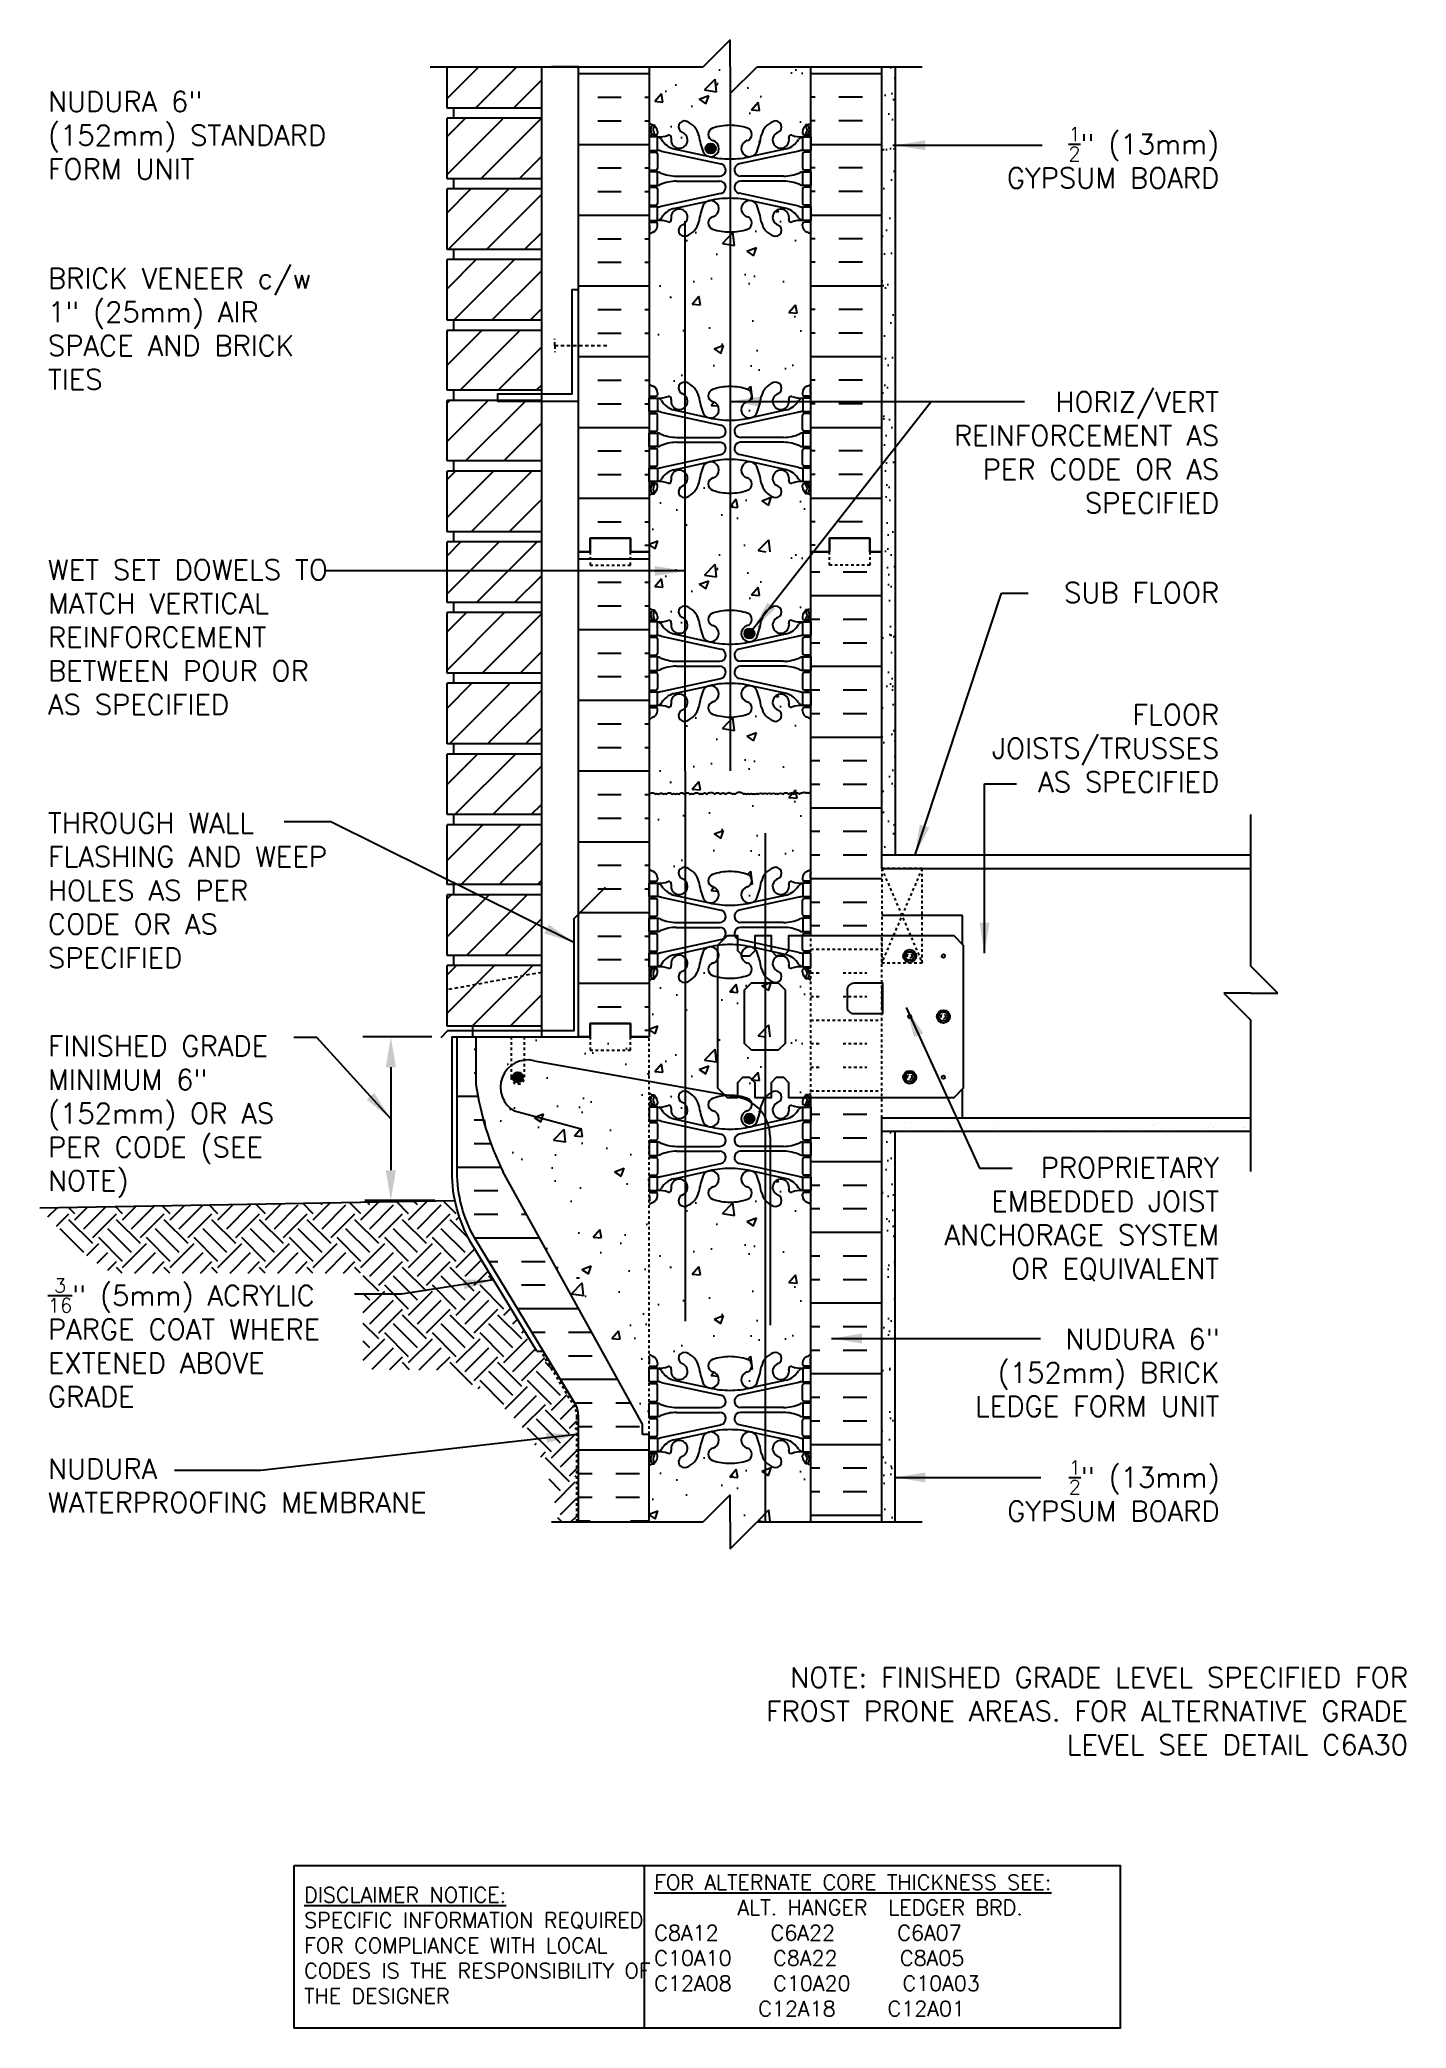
# Model space of a CAD drawing. Header units: inches. Extents: x 67 to 117.7, y -68.2 to 5.6.
import ezdxf

# ---------------------------------------------------------------- set-up
doc = ezdxf.new("R2010")
doc.units = ezdxf.units.IN
doc.header["$LTSCALE"] = 0.5
doc.header["$MEASUREMENT"] = 0
for name, pattern in [('DASHED2', [0.375, 0.25, -0.125]), ('DASHEDX2', [1.5, 1, -0.5]), ('HIDDEN2', [0.1875, 0.125, -0.0625])]:
    doc.linetypes.add(name, pattern=pattern)
for name, color, linetype in [('HATCH', 12, 'Continuous'), ('Hidden2', 12, 'HIDDEN2'), ('line25', 2, 'Continuous'), ('LINE3', 3, 'Continuous'), ('LINE50', 5, 'Continuous'), ('LINE9', 9, 'Continuous'), ('TEXT', 4, 'Continuous'), ('Web_Edge', 9, 'Continuous')]:
    doc.layers.add(name, color=color, linetype=linetype)
doc.styles.add('DIM', font='romans.shx', dxfattribs={"width": 0.7})
doc.styles.add('ROMANS', font='romans.shx', dxfattribs={"height": 1.125})
doc.styles.get("Standard").update_dxf_attribs({"font": 'romans.shx', "height": 1.125})
doc.dimstyles.new('ext_12', dxfattribs={"dimscale": 12, "dimtxt": 0.09375, "dimasz": 0.09375, "dimexe": 0.09375, "dimexo": 0.0625, "dimgap": 0.0625, "dimtad": 1, "dimdec": 1, "dimzin": 3, "dimdsep": 46, "dimlunit": 4, "dimtxsty": 'DIM', "dimcen": 0.09, "dimdle": 0.09375, "dimclrt": 4, "dimadec": 0, "dimazin": 0, "dimtfac": 1, "dimtdec": 1, "dimtmove": 2, "dimatfit": 3, "dimfxl": 0, "dimfrac": 2, "dimtolj": 1, "dimtzin": 0, "dimarcsym": 0})
pattern_1 = [(37.5, (75.7813, -62.3149), (-0.031497, 0.963412), [0, -0.76, 0, -0.85, 0, -0.8125]), (7.5, (75.7813, -62.3149), (0.884888, 1.411073), [0, -0.41, 0, -0.685, 0, -0.2625]), (327.5, (75.1663, -62.3149), (1.557071, 0.00283), [0, -0.25, 0, -0.9, 0, -1.175]), (317.5, (75.1663, -62.3149), (1.503063, 0.438838), [0, -0.125, 0, -0.59, 0, -0.675])]

msp = doc.modelspace()

# ---------------------------------------------------------------- texts
at = {"layer": 'TEXT', "char_height": 0.75, "style": 'ROMANS'}
for s, insert, width, attachment_point in [('NUDURA 6" (152mm) STANDARD FORM UNIT', (67.279, 2.017), 11.43486, 4), ('\\A1;{\\H0.7x;\\S1/2;}" (13mm) GYPSUM BOARD', (110.726, 1.188), 9.19177, 6), ('BRICK VENEER c/w 1" (25mm) AIR SPACE AND BRICK TIES', (67.279, -5.17), 11.43486, 4), ('HORIZ/VERT REINFORCEMENT AS PER CODE OR AS SPECIFIED', (110.726, -9.752), 11.43486, 6), ('WET SET DOWELS TO MATCH VERTICAL\\PREINFORCEMENT BETWEEN POUR OR AS SPECIFIED', (67.279, -16.608), 11.43486, 4), ('\\A1;{\\H1x;SUB FLOOR}', (110.726, -14.959), 11.43486, 6), ('\\A1;FLOOR JOISTS/TRUSSES \\PAS SPECIFIED', (110.726, -20.731), 11.43486, 6), ('THROUGH WALL FLASHING AND WEEP HOLES AS PER CODE OR AS SPECIFIED', (67.279, -26.007), 11.43486, 4), ('FINISHED GRADE MINIMUM 6" (152mm) OR AS PER CODE (SEE NOTE)', (67.279, -34.406), 10.75183, 4), ('\\A1;PROPRIETARY EMBEDDED JOIST ANCHORAGE SYSTEM OR EQUIVALENT', (110.726, -38.204), 11.43486, 6), ('\\A1;{\\H0.7x;\\S3/16;}" (5mm) ACRYLIC PARGE COAT WHERE EXTENED ABOVE GRADE', (67.279, -42.788), 11.43486, 4), ('\\A1;NUDURA 6" (152mm) BRICK LEDGE FORM UNIT', (110.739, -43.901), 10.33847, 6), ('NUDURA \\PWATERPROOFING MEMBRANE ', (67.279, -48.094), 16.25496, 4), ('\\A1;{\\H0.7x;\\S1/2;}" (13mm) GYPSUM BOARD', (110.739, -48.286), 8.80211, 6), ('\\A1;NOTE: FINISHED GRADE LEVEL SPECIFIED FOR FROST PRONE AREAS. FOR ALTERNATIVE GRADE LEVEL SEE DETAIL C6A30', (117.73, -56.462), 27.2137, 6)]:
    msp.add_mtext(s, dxfattribs=dict(at, insert=insert, width=width, attachment_point=attachment_point))
at = {"layer": 'TEXT', "char_height": 0.5625, "attachment_point": 4}
for s, insert, width in [('{\\LFOR ALTERNATE CORE THICKNESS SEE:\\P}        ALT. HANGER  LEDGER BRD.\\PC8A12     C6A22      C6A07     \\PC10A10    C8A22      C8A05\\PC12A08    C10A20     C10A03\\P          C12A18     C12A01', (89.774, -65.156), 23.33295), ('{\\LDISCLAIMER NOTICE:}\\PSPECIFIC INFORMATION REQUIRED FOR COMPLIANCE WITH LOCAL CODES IS THE RESPONSIBILITY OF THE DESIGNER', (76.782, -65.156), 14.00235)]:
    msp.add_mtext(s, dxfattribs=dict(at, insert=insert, width=width))

# ---------------------------------------------------------------- blocks, each defined once
blk = doc.blocks.new('6 web')
at = {"layer": 'Web_Edge'}
for p, q in [((-2.89, 6.845), (-2.8, 6.845)), ((-2.8, 6.845), (-2.8, 6.803)), ((2.89, 6.845), (2.8, 6.845)), ((2.8, 6.845), (2.8, 6.803)), ((-3, 6.566), (-2.958, 6.566)), ((-3, 6.466), (-2.752, 6.466)), ((-2.89, 6.466), (-2.89, 6.396)), ((-2.8, 6.466), (-2.8, 6.396)), ((-2.69, 6.596), (-2.69, 6.529)), ((-2.09, 5.955), (-0.768, 5.665)), ((2.09, 5.955), (0.768, 5.665)), ((2.69, 6.596), (2.69, 6.529)), ((3, 6.466), (2.752, 6.466)), ((2.8, 6.466), (2.8, 6.396)), ((2.89, 6.466), (2.89, 6.396)), ((3, 6.566), (2.958, 6.566)), ((-3, 5.826), (-2.752, 5.826)), ((-3, 5.166), (-2.752, 5.166)), ((-2.89, 5.896), (-2.89, 5.826)), ((-2.89, 5.166), (-2.89, 5.096)), ((-2.8, 5.896), (-2.8, 5.826)), ((-2.8, 5.166), (-2.8, 5.096)), ((-2.69, 5.764), (-2.69, 5.229)), ((-2.551, 5.872), (-0.34, 5.391)), ((2.551, 5.872), (0.34, 5.391)), ((2.69, 5.764), (2.69, 5.229)), ((3, 5.826), (2.752, 5.826)), ((3, 5.166), (2.752, 5.166)), ((2.8, 5.896), (2.8, 5.826)), ((2.8, 5.166), (2.8, 5.096)), ((2.89, 5.896), (2.89, 5.826)), ((2.89, 5.166), (2.89, 5.096)), ((-3, 4.526), (-2.752, 4.526)), ((-2.89, 4.596), (-2.89, 4.526)), ((-2.8, 4.596), (-2.8, 4.526)), ((-2.69, 4.464), (-2.69, 3.929)), ((-1.985, 4.936), (-0.389, 4.936)), ((-1.985, 4.756), (-0.389, 4.756)), ((1.985, 4.936), (0.389, 4.936)), ((1.985, 4.756), (0.389, 4.756)), ((2.69, 4.464), (2.69, 3.929)), ((3, 4.526), (2.752, 4.526)), ((2.8, 4.596), (2.8, 4.526)), ((2.89, 4.596), (2.89, 4.526)), ((-3, 3.866), (-2.752, 3.866)), ((-2.89, 3.866), (-2.89, 3.796)), ((-2.8, 3.866), (-2.8, 3.796)), ((-2.551, 3.82), (-0.34, 4.302)), ((-2.09, 3.737), (-0.768, 4.028)), ((2.551, 3.82), (0.34, 4.302)), ((2.09, 3.737), (0.768, 4.028)), ((3, 3.866), (2.752, 3.866)), ((2.8, 3.866), (2.8, 3.796)), ((2.89, 3.866), (2.89, 3.796)), ((-3, 3.226), (-2.752, 3.226)), ((-2.99, 3.106), (-2.99, 2.92)), ((-2.89, 3.296), (-2.89, 3.226)), ((-2.8, 3.296), (-2.8, 3.226)), ((-2.69, 3.096), (-2.69, 3.164)), ((2.69, 3.096), (2.69, 3.164)), ((3, 3.226), (2.752, 3.226)), ((2.8, 3.296), (2.8, 3.226)), ((2.89, 3.296), (2.89, 3.226)), ((2.99, 3.106), (2.99, 2.92)), ((-2.99, -3.106), (-2.99, -2.92)), ((2.99, -3.106), (2.99, -2.92)), ((-3, -3.226), (-2.752, -3.226)), ((-2.89, -3.296), (-2.89, -3.226)), ((-2.8, -3.296), (-2.8, -3.226)), ((-2.69, -3.096), (-2.69, -3.164)), ((2.69, -3.096), (2.69, -3.164)), ((3, -3.226), (2.752, -3.226)), ((2.8, -3.296), (2.8, -3.226)), ((2.89, -3.296), (2.89, -3.226)), ((-3, -3.866), (-2.752, -3.866)), ((-2.89, -3.866), (-2.89, -3.796)), ((-2.8, -3.866), (-2.8, -3.796)), ((-2.69, -4.464), (-2.69, -3.929)), ((-2.551, -3.82), (-0.34, -4.302)), ((-2.09, -3.737), (-0.768, -4.028)), ((2.551, -3.82), (0.34, -4.302)), ((2.09, -3.737), (0.768, -4.028)), ((2.69, -4.464), (2.69, -3.929)), ((3, -3.866), (2.752, -3.866)), ((2.8, -3.866), (2.8, -3.796)), ((2.89, -3.866), (2.89, -3.796)), ((-3, -4.526), (-2.752, -4.526)), ((-2.89, -4.596), (-2.89, -4.526)), ((-2.89, -5.166), (-2.89, -5.096)), ((-2.8, -4.596), (-2.8, -4.526)), ((-2.8, -5.166), (-2.8, -5.096)), ((-1.985, -4.756), (-0.389, -4.756)), ((-1.985, -4.936), (-0.389, -4.936)), ((1.985, -4.756), (0.389, -4.756)), ((1.985, -4.936), (0.389, -4.936)), ((3, -4.526), (2.752, -4.526)), ((2.8, -4.596), (2.8, -4.526)), ((2.8, -5.166), (2.8, -5.096)), ((2.89, -4.596), (2.89, -4.526)), ((2.89, -5.166), (2.89, -5.096)), ((-3, -5.166), (-2.752, -5.166)), ((-3, -5.826), (-2.752, -5.826)), ((-2.89, -5.896), (-2.89, -5.826)), ((-2.8, -5.896), (-2.8, -5.826)), ((-2.69, -5.764), (-2.69, -5.229)), ((-2.551, -5.872), (-0.34, -5.391)), ((-2.09, -5.955), (-0.768, -5.665)), ((2.551, -5.872), (0.34, -5.391)), ((2.09, -5.955), (0.768, -5.665)), ((2.69, -5.764), (2.69, -5.229)), ((3, -5.166), (2.752, -5.166)), ((3, -5.826), (2.752, -5.826)), ((2.8, -5.896), (2.8, -5.826)), ((2.89, -5.896), (2.89, -5.826)), ((-3, -6.466), (-2.752, -6.466)), ((-3, -6.566), (-2.958, -6.566)), ((-2.89, -6.466), (-2.89, -6.396)), ((-2.8, -6.466), (-2.8, -6.396)), ((-2.69, -6.596), (-2.69, -6.529)), ((2.69, -6.596), (2.69, -6.529)), ((3, -6.466), (2.752, -6.466)), ((2.8, -6.466), (2.8, -6.396)), ((2.89, -6.466), (2.89, -6.396)), ((3, -6.566), (2.958, -6.566)), ((-2.89, -6.845), (-2.8, -6.845)), ((-2.8, -6.845), (-2.8, -6.803)), ((2.8, -6.845), (2.8, -6.803)), ((2.89, -6.845), (2.8, -6.845))]:
    blk.add_line(p, q, dxfattribs=at)
for points in [[(-2.995, 5.896), (-2.695, 5.896), (-2.695, 6.396), (-2.995, 6.396)], [(2.995, 5.896), (2.695, 5.896), (2.695, 6.396), (2.995, 6.396)], [(-2.995, 4.596), (-2.695, 4.596), (-2.695, 5.096), (-2.995, 5.096)], [(2.995, 4.596), (2.695, 4.596), (2.695, 5.096), (2.995, 5.096)], [(-2.995, 3.296), (-2.695, 3.296), (-2.695, 3.796), (-2.995, 3.796)], [(2.995, 3.296), (2.695, 3.296), (2.695, 3.796), (2.995, 3.796)], [(-2.995, -3.296), (-2.695, -3.296), (-2.695, -3.796), (-2.995, -3.796)], [(2.995, -3.296), (2.695, -3.296), (2.695, -3.796), (2.995, -3.796)], [(-2.995, -4.596), (-2.695, -4.596), (-2.695, -5.096), (-2.995, -5.096)], [(2.995, -4.596), (2.695, -4.596), (2.695, -5.096), (2.995, -5.096)], [(-2.995, -5.896), (-2.695, -5.896), (-2.695, -6.396), (-2.995, -6.396)], [(2.995, -5.896), (2.695, -5.896), (2.695, -6.396), (2.995, -6.396)]]:
    blk.add_lwpolyline(points, close=True, dxfattribs=at)
for centre, radius, start, end in [((-2.69, 7.303), 0.5, 231.68334, 250.52878), ((-2.69, 7.303), 0.6, 238.89067, 245.07477), ((-2.696, 6.651), 0.25, 140.11451, 222.46087), ((-2.951, 6.741), 0.02, 340.7916, 65.07477), ((-2.854, 6.782), 0.045, 319.1879, 141.448), ((-2.94, 6.596), 0.25, 0, 70.52878), ((-2.696, 6.651), 0.16, 140.00008, 222.46087), ((-1.69, 6.766), 0.22, 68.19625, 248.19625), ((-1.885, 6.278), 0.745, 13.26522, 68.19625), ((-0.571, 6.49), 0.24, 108.92296, 254.27465), ((0, 4.825), 2, 90, 108.92296), ((0, 4.825), 2, 71.07704, 90), ((0.571, 6.49), 0.24, 285.72535, 71.07704), ((1.885, 6.278), 0.745, 111.80375, 166.73478), ((1.69, 6.766), 0.22, 291.80375, 111.80375), ((2.94, 6.596), 0.25, 109.47122, 180), ((2.854, 6.782), 0.045, 38.552, 220.8121), ((2.696, 6.651), 0.16, 317.53913, 39.99992), ((2.69, 7.303), 0.5, 289.47122, 308.31666), ((2.696, 6.651), 0.25, 317.53913, 39.88549), ((2.951, 6.741), 0.02, 114.92523, 199.2084), ((2.69, 7.303), 0.6, 294.92523, 301.10933), ((-2.958, 6.586), 0.02, 270, 14.15407), ((-2.848, 6.512), 0.045, 222.46087, 42.46087), ((-2.752, 6.529), 0.0625, 270, 0), ((-2.639, 7.395), 1, 266.78787, 289.9067), ((-2.738, 6.15), 0.25, 37.27766, 80.0823), ((-1.891, 6.678), 0.75, 210.15498, 254.58381), ((-2.269, 6.369), 0.09, 346.67951, 108.86514), ((-1.885, 6.278), 0.305, 166.67951, 68.19625), ((1.803, 6.92), 3, 189.02727, 201.19839), ((-0.718, 5.966), 0.305, 205.37817, 74.27465), ((0.718, 5.966), 0.305, 105.72535, 334.62183), ((-1.803, 6.92), 3, 338.80161, 350.97273), ((1.885, 6.278), 0.305, 111.80375, 13.32049), ((1.891, 6.678), 0.75, 285.41619, 329.84502), ((2.269, 6.369), 0.09, 71.13486, 193.32049), ((2.639, 7.395), 1, 250.0933, 273.21213), ((2.738, 6.15), 0.25, 99.9177, 142.72234), ((2.752, 6.529), 0.0625, 180, 270), ((2.848, 6.512), 0.045, 137.53913, 317.53913), ((2.958, 6.586), 0.02, 165.84593, 270), ((-2.752, 5.764), 0.0625, 0, 90), ((-2.752, 5.229), 0.0625, 270, 0), ((-2.786, 4.9), 1, 76.42909, 84.79907), ((0, 8.932), 3.356, 256.76915, 270), ((-0.389, 5.166), 0.23, 270, 77.60551), ((0, 8.932), 3.356, 270, 283.23085), ((0.389, 5.166), 0.23, 102.39449, 270), ((2.786, 4.9), 1, 95.20093, 103.57091), ((2.752, 5.764), 0.0625, 90, 180), ((2.752, 5.229), 0.0625, 180, 270), ((-2.752, 4.464), 0.0625, 0, 90), ((-2.699, 4.877), 0.219, 60.49375, 88.91995), ((-2.699, 4.815), 0.219, 271.08005, 299.50625), ((-2.699, 4.815), 0.219, 271.08005, 299.50625), ((-1.955, 6.536), 1.6, 246.56734, 268.92028), ((-1.955, 3.156), 1.6, 91.07972, 113.43266), ((-1.955, 3.156), 1.6, 91.07972, 113.43266), ((-0.389, 4.526), 0.23, 282.39449, 90), ((0.389, 4.526), 0.23, 90, 257.60551), ((1.955, 6.536), 1.6, 271.07972, 293.43266), ((1.955, 3.156), 1.6, 66.56734, 88.92028), ((1.955, 3.156), 1.6, 66.56734, 88.92028), ((2.699, 4.877), 0.219, 91.08005, 119.50625), ((2.699, 4.815), 0.219, 240.49375, 268.91995), ((2.699, 4.815), 0.219, 240.49375, 268.91995), ((2.752, 4.464), 0.0625, 90, 180), ((-2.752, 3.929), 0.0625, 270, 0), ((-2.786, 4.792), 1, 275.20093, 283.57091), ((-1.891, 3.014), 0.75, 105.41619, 149.84502), ((-1.885, 3.414), 0.305, 291.80375, 193.32049), ((1.803, 2.773), 3, 158.80161, 170.97273), ((-0.718, 3.727), 0.305, 285.72535, 154.62183), ((0, 0.761), 3.356, 90, 103.23085), ((0, 0.761), 3.356, 76.76915, 90), ((0.718, 3.727), 0.305, 25.37817, 254.27465), ((-1.803, 2.773), 3, 9.02727, 21.19839), ((1.885, 3.414), 0.305, 346.67951, 248.19625), ((1.891, 3.014), 0.75, 30.15498, 74.58381), ((2.786, 4.792), 1, 256.42909, 264.79907), ((2.752, 3.929), 0.0625, 180, 270), ((-3.01, 3.106), 0.02, 0, 60.01198), ((-2.94, 3.096), 0.25, 289.47122, 360), ((-2.752, 3.164), 0.0625, 360, 90), ((-2.738, 3.542), 0.25, 279.9177, 322.72234), ((-2.639, 2.298), 1, 70.0933, 93.21213), ((-2.269, 3.323), 0.09, 251.13486, 13.32049), ((-1.69, 2.927), 0.22, 111.80375, 291.80375), ((-1.885, 3.414), 0.745, 291.80375, 346.73478), ((-0.571, 3.202), 0.24, 105.72535, 251.07704), ((0, 4.867), 2, 251.07704, 270), ((0, 4.867), 2, 270, 288.92296), ((0.571, 3.202), 0.24, 288.92296, 74.27465), ((1.885, 3.414), 0.745, 193.26522, 248.19625), ((1.69, 2.927), 0.22, 248.19625, 68.19625), ((2.269, 3.323), 0.09, 166.67951, 288.86514), ((2.639, 2.298), 1, 86.78787, 109.9067), ((2.738, 3.542), 0.25, 217.27766, 260.0823), ((2.752, 3.164), 0.0625, 90, 180), ((2.94, 3.096), 0.25, 180, 250.52878), ((3.01, 3.106), 0.02, 119.98802, 180), ((-3.01, 2.92), 0.02, 301.07295, 0), ((-2.69, 2.389), 0.6, 121.07295, 121.10933), ((-2.69, 2.389), 0.5, 109.47122, 128.31666), ((2.69, 2.389), 0.5, 51.68334, 70.52878), ((3.01, 2.92), 0.02, 180, 238.92705), ((2.69, 2.389), 0.6, 58.89067, 58.92705), ((-2.69, -2.389), 0.5, 231.68334, 250.52878), ((-2.69, -2.389), 0.6, 238.89067, 238.92705), ((-3.01, -2.92), 0.02, 360, 58.92705), ((-2.94, -3.096), 0.25, 0, 70.52878), ((-1.69, -2.927), 0.22, 68.19625, 248.19625), ((-1.885, -3.414), 0.745, 13.26522, 68.19625), ((0, -4.867), 2, 90, 108.92296), ((0, -4.867), 2, 71.07704, 90), ((1.885, -3.414), 0.745, 111.80375, 166.73478), ((1.69, -2.927), 0.22, 291.80375, 111.80375), ((2.94, -3.096), 0.25, 109.47122, 180), ((2.69, -2.389), 0.5, 289.47122, 308.31666), ((3.01, -2.92), 0.02, 121.07295, 180), ((2.69, -2.389), 0.6, 301.07295, 301.10933), ((-3.01, -3.106), 0.02, 299.98802, 360), ((-2.752, -3.164), 0.0625, 270, 0), ((-2.639, -2.298), 1, 266.78787, 289.9067), ((-2.738, -3.542), 0.25, 37.27766, 80.0823), ((-1.891, -3.014), 0.75, 210.15498, 254.58381), ((-2.269, -3.323), 0.09, 346.67951, 108.86514), ((-1.885, -3.414), 0.305, 166.67951, 68.19625), ((1.803, -2.773), 3, 189.02727, 201.19839), ((-0.718, -3.727), 0.305, 205.37817, 74.27465), ((-0.571, -3.202), 0.24, 108.92296, 254.27465), ((0.718, -3.727), 0.305, 105.72535, 334.62183), ((0.571, -3.202), 0.24, 285.72535, 71.07704), ((-1.803, -2.773), 3, 338.80161, 350.97273), ((1.885, -3.414), 0.305, 111.80375, 13.32049), ((1.891, -3.014), 0.75, 285.41619, 329.84502), ((2.269, -3.323), 0.09, 71.13486, 193.32049), ((2.639, -2.298), 1, 250.0933, 273.21213), ((2.738, -3.542), 0.25, 99.9177, 142.72234), ((2.752, -3.164), 0.0625, 180, 270), ((3.01, -3.106), 0.02, 180, 240.01198), ((-2.752, -3.929), 0.0625, 0, 90), ((-2.786, -4.792), 1, 76.42909, 84.79907), ((0, -0.761), 3.356, 256.76915, 270), ((-0.389, -4.526), 0.23, 270, 77.60551), ((0, -0.761), 3.356, 270, 283.23085), ((0.389, -4.526), 0.23, 102.39449, 270), ((2.786, -4.792), 1, 95.20093, 103.57091), ((2.752, -3.929), 0.0625, 90, 180), ((-2.752, -4.464), 0.0625, 270, 0), ((-2.699, -4.815), 0.219, 60.49375, 88.91995), ((-2.699, -4.815), 0.219, 60.49375, 88.91995), ((-2.699, -4.877), 0.219, 271.08005, 299.50625), ((-1.955, -3.156), 1.6, 246.56734, 268.92028), ((-1.955, -3.156), 1.6, 246.56734, 268.92028), ((-1.955, -6.536), 1.6, 91.07972, 113.43266), ((-0.389, -5.166), 0.23, 282.39449, 90), ((0.389, -5.166), 0.23, 90, 257.60551), ((1.955, -3.156), 1.6, 271.07972, 293.43266), ((1.955, -3.156), 1.6, 271.07972, 293.43266), ((1.955, -6.536), 1.6, 66.56734, 88.92028), ((2.699, -4.815), 0.219, 91.08005, 119.50625), ((2.699, -4.815), 0.219, 91.08005, 119.50625), ((2.699, -4.877), 0.219, 240.49375, 268.91995), ((2.752, -4.464), 0.0625, 180, 270), ((-2.752, -5.229), 0.0625, 0, 90), ((-2.752, -5.764), 0.0625, 270, 0), ((-2.786, -4.9), 1, 275.20093, 283.57091), ((1.803, -6.92), 3, 158.80161, 170.97273), ((-0.718, -5.966), 0.305, 285.72535, 154.62183), ((0, -8.932), 3.356, 90, 103.23085), ((0, -8.932), 3.356, 76.76915, 90), ((0.718, -5.966), 0.305, 25.37817, 254.27465), ((-1.803, -6.92), 3, 9.02727, 21.19839), ((2.786, -4.9), 1, 256.42909, 264.79907), ((2.752, -5.229), 0.0625, 90, 180), ((2.752, -5.764), 0.0625, 180, 270), ((-2.958, -6.586), 0.02, 345.84593, 90), ((-2.696, -6.651), 0.25, 137.53913, 219.88549), ((-2.848, -6.512), 0.045, 317.53913, 137.53913), ((-2.94, -6.596), 0.25, 289.47122, 360), ((-2.696, -6.651), 0.16, 137.53913, 219.99992), ((-2.752, -6.529), 0.0625, 360, 90), ((-2.738, -6.15), 0.25, 279.9177, 322.72234), ((-2.639, -7.395), 1, 70.0933, 93.21213), ((-1.891, -6.678), 0.75, 105.41619, 149.84502), ((-2.269, -6.369), 0.09, 251.13486, 13.32049), ((-1.885, -6.278), 0.305, 291.80375, 193.32049), ((-1.69, -6.766), 0.22, 111.80375, 291.80375), ((-1.885, -6.278), 0.745, 291.80375, 346.73478), ((-0.571, -6.49), 0.24, 105.72535, 251.07704), ((0.571, -6.49), 0.24, 288.92296, 74.27465), ((1.885, -6.278), 0.745, 193.26522, 248.19625), ((1.885, -6.278), 0.305, 346.67951, 248.19625), ((1.69, -6.766), 0.22, 248.19625, 68.19625), ((1.891, -6.678), 0.75, 30.15498, 74.58381), ((2.269, -6.369), 0.09, 166.67951, 288.86514), ((2.639, -7.395), 1, 86.78787, 109.9067), ((2.738, -6.15), 0.25, 217.27766, 260.0823), ((2.752, -6.529), 0.0625, 90, 180), ((2.94, -6.596), 0.25, 180, 250.52878), ((2.848, -6.512), 0.045, 42.46087, 222.46087), ((2.696, -6.651), 0.16, 320.00008, 42.46087), ((2.696, -6.651), 0.25, 320.11451, 42.46087), ((2.958, -6.586), 0.02, 90, 194.15407), ((-2.69, -7.303), 0.6, 114.92523, 121.10933), ((-2.69, -7.303), 0.5, 109.47122, 128.31666), ((-2.951, -6.741), 0.02, 294.92523, 19.2084), ((-2.854, -6.782), 0.045, 218.552, 40.8121), ((0, -4.825), 2, 251.07704, 270), ((0, -4.825), 2, 270, 288.92296), ((2.854, -6.782), 0.045, 139.1879, 321.448), ((2.69, -7.303), 0.5, 51.68334, 70.52878), ((2.951, -6.741), 0.02, 160.7916, 245.07477), ((2.69, -7.303), 0.6, 58.89067, 65.07477)]:
    blk.add_arc(centre, radius, start, end, dxfattribs=at)

# ---------------------------------------------------------------- hatches: boundary and pattern name
at = {"layer": 'HATCH'}
h = msp.add_hatch(dxfattribs=at)
h.set_pattern_fill('ANSI31', color=256, scale=8, style=0)
h.set_pattern_definition([(45, (75.7813, -62.3149), (-0.707107, 0.707107), [])])
h.paths.add_polyline_path([(85.583, -28.79), (82.083, -28.79), (82.083, -31.04), (85.583, -31.04)])
h.paths.add_polyline_path([(85.583, -26.165), (82.083, -26.165), (82.083, -28.415), (85.583, -28.415)])
h.paths.add_polyline_path([(85.583, -23.57), (82.083, -23.57), (82.083, -25.79), (85.583, -25.79)])
h.paths.add_polyline_path([(85.583, -20.945), (82.083, -20.945), (82.083, -23.195), (85.583, -23.195)])
h.paths.add_polyline_path([(85.583, -18.345), (83.958, -18.345), (83.958, -18.32), (82.083, -18.32), (82.083, -20.57), (85.583, -20.57)])
h.paths.add_polyline_path([(85.583, -15.695), (82.083, -15.695), (82.083, -17.945), (85.583, -17.945)])
h.paths.add_polyline_path([(85.583, -13.07), (82.083, -13.07), (82.083, -15.32), (85.583, -15.32)])
h.paths.add_polyline_path([(85.583, -10.445), (82.083, -10.445), (82.083, -12.695), (85.583, -12.695)])
h.paths.add_polyline_path([(85.583, -7.845), (83.958, -7.845), (83.958, -7.82), (82.083, -7.82), (82.083, -10.07), (85.583, -10.07)])
h.paths.add_polyline_path([(85.583, -5.225), (82.083, -5.225), (82.083, -7.445), (85.583, -7.445)])
h.paths.add_polyline_path([(85.583, -2.6), (82.083, -2.6), (82.083, -4.85), (85.583, -4.85)])
h.paths.add_polyline_path([(85.583, 0.025), (82.083, 0.025), (82.083, -2.225), (85.583, -2.225)])
h.paths.add_polyline_path([(85.583, 2.625), (83.958, 2.625), (83.958, 2.65), (82.083, 2.65), (82.083, 0.4), (85.583, 0.4)])
h.paths.add_polyline_path([(85.583, 4.56), (82.083, 4.56), (82.083, 3.025), (85.583, 3.025)])
h = msp.add_hatch(dxfattribs=at)
h.set_pattern_fill('INSUL', color=256, scale=7, style=0)
h.set_pattern_definition([(0, (-2836.5789, -410.4496), (0, 2.625), []), (0, (-2836.5789, -409.5746), (0, 2.625), [0.875, -0.875]), (0, (-2836.5789, -408.6996), (0, 2.625), [0.875, -0.875])])
h.paths.add_polyline_path([(86.958, -13.44), (87.395, -13.44), (87.395, -12.94), (88.895, -12.94), (88.895, -13.44), (89.583, -13.44), (89.583, 4.56), (88.895, 4.56), (88.895, 5.06), (87.395, 5.06), (87.395, 4.56), (86.958, 4.56)])
h = msp.add_hatch(dxfattribs=at)
h.set_pattern_fill('AR-CONC', color=256, scale=0.5, style=0)
h.set_pattern_definition([(50, (-2836.579, -410.4496), (3.586301, -0.3137607), [0.375, -4.125]), (355, (-2836.579, -410.4496), (-0.6937567, 3.7609607), [0.3, -3.3]), (100.4514, (-2836.28, -410.4757), (2.892547, 3.4471977), [0.318701, -3.5057106]), (46.1842, (-2836.579, -409.4496), (5.336205, -0.827595), [0.5625, -6.1875]), (96.6356, (-2836.134, -409.5186), (4.6733135, 4.870589), [0.478051, -5.258565]), (351.1842, (-2836.579, -409.4496), (4.67331, 4.870593), [0.45, -4.95]), (21, (-2836.079, -409.6996), (2.9845353, -2.0130945), [0.375, -4.125]), (326, (-2836.079, -409.6996), (1.2165767, 3.62575), [0.3, -3.3]), (71.4514, (-2835.83, -409.8674), (4.201113, 1.6126525), [0.318701, -3.5057106]), (37.5, (-2836.5789, -410.4496), (0.0607993, 1.66446927), [0, -3.26, 0, -3.35, 0, -3.3125]), (7.5, (-2836.5789, -410.4496), (1.3153477, 1.9720586), [0, -1.91, 0, -3.185, 0, -1.2625]), (327.5, (-2837.6939, -410.4496), (2.6691122, -0.11277436), [0, -1.25, 0, -3.9, 0, -5.175]), (317.5, (-2838.1939, -410.4496), (2.9159308, 0.500525), [0, -1.625, 0, -2.59, 0, -3.675])])
h.paths.add_polyline_path([(92.583, 2.385, -0.082755), (93.231, 2.277, -0.735593), (93.219, 1.819, 0.955472), (93.357, 1.226), (93.376, 1.23, 0.223253), (93.577, 1.395, 0.053157), (93.743, 2.009, -0.24438), (94.191, 2.53, -1), (94.354, 2.121, 2.182095), (94.765, 1.908, -0.601435), (94.884, 2.013, 0.10046), (95.278, 1.956), (95.383, 1.956), (95.383, 2.026), (95.335, 2.026, -0.414214), (95.273, 2.089), (95.273, 2.156, -0.249069), (95.383, 2.363), (95.383, 2.405), (95.473, 2.405, 0.064398), (95.583, 2.471), (95.583, 4.56), (89.583, 4.56), (89.583, 2.471, 0.064398), (89.693, 2.405), (89.783, 2.405), (89.783, 2.363, -0.249069), (89.893, 2.156), (89.893, 2.089, -0.414214), (89.83, 2.026), (89.783, 2.026), (89.783, 1.956), (89.888, 1.956, 0.10046), (90.281, 2.013, -0.601435), (90.401, 1.908, 2.182095), (90.811, 2.121, -1), (90.974, 2.53, -0.24438), (91.423, 2.009, 0.053157), (91.589, 1.395, 0.223253), (91.789, 1.23), (91.809, 1.226, 0.955472), (91.947, 1.819, -0.735593), (91.934, 2.277, -0.082755)])
h.paths.add_polyline_path([(95.583, -4.44), (95.583, -1.659, 0.082415), (95.439, -1.58, -0.317837), (95.273, -1.344), (95.273, -1.276, -0.414214), (95.335, -1.214), (95.383, -1.214), (95.383, -1.144), (95.278, -1.144, 0.10046), (94.884, -1.201, -0.601435), (94.765, -1.096, 2.182095), (94.354, -1.309, -1), (94.191, -1.718, -0.24438), (93.743, -1.197, 0.053157), (93.577, -0.583, 0.223253), (93.376, -0.418), (93.357, -0.414, 0.955472), (93.219, -1.007, -0.735593), (93.231, -1.465, -0.082755), (92.583, -1.573, -0.082755), (91.934, -1.465, -0.735593), (91.947, -1.007, 0.955472), (91.809, -0.414), (91.789, -0.418, 0.223253), (91.589, -0.583, 0.053157), (91.423, -1.197, -0.24438), (90.974, -1.718, -1), (90.811, -1.309, 2.182095), (90.401, -1.096, -0.601435), (90.281, -1.201, 0.10046), (89.888, -1.144), (89.783, -1.144), (89.783, -1.214), (89.83, -1.214, -0.414214), (89.893, -1.276), (89.893, -1.344, -0.317837), (89.726, -1.58, 0.082415), (89.583, -1.659), (89.583, -4.44)])
h.paths.add_polyline_path([(89.583, -4.44), (89.583, -7.221, 0.082415), (89.726, -7.301, -0.317837), (89.893, -7.536), (89.893, -7.604, -0.414214), (89.83, -7.666), (89.783, -7.666), (89.783, -7.736), (89.888, -7.736, 0.10046), (90.281, -7.679, -0.601435), (90.401, -7.784, 2.182095), (90.811, -7.571, -1), (90.974, -7.163, -0.24438), (91.423, -7.683, 0.053157), (91.589, -8.297, 0.223253), (91.789, -8.462), (91.809, -8.467, 0.955472), (91.947, -7.873, -0.735593), (91.934, -7.415, -0.082755), (92.583, -7.307, -0.082755), (93.231, -7.415, -0.735593), (93.219, -7.873, 0.955472), (93.357, -8.467), (93.376, -8.462, 0.223253), (93.577, -8.297, 0.053157), (93.743, -7.683, -0.24438), (94.191, -7.163, -1), (94.354, -7.571, 2.182095), (94.765, -7.784, -0.601435), (94.884, -7.679, 0.10046), (95.278, -7.736), (95.383, -7.736), (95.383, -7.666), (95.335, -7.666, -0.414214), (95.273, -7.604), (95.273, -7.536, -0.317837), (95.439, -7.301, 0.082415), (95.583, -7.221), (95.583, -4.44)])
h.paths.add_polyline_path([(91.934, -11.157, -0.735593), (91.947, -10.699, 0.955472), (91.809, -10.106), (91.789, -10.11, 0.223253), (91.589, -10.275, 0.053157), (91.423, -10.889, -0.24438), (90.974, -11.41, -1), (90.811, -11.001, 2.182095), (90.401, -10.789, -0.601435), (90.281, -10.893, 0.10046), (89.888, -10.836), (89.783, -10.836), (89.783, -10.906), (89.83, -10.906, -0.414214), (89.893, -10.969), (89.893, -11.036, -0.249069), (89.783, -11.243), (89.783, -11.285), (89.693, -11.285, 0.064398), (89.583, -11.351), (89.583, -13.44), (95.583, -13.44), (95.583, -11.351, 0.064398), (95.473, -11.285), (95.383, -11.285), (95.383, -11.243, -0.249069), (95.273, -11.036), (95.273, -10.969, -0.414214), (95.335, -10.906), (95.383, -10.906), (95.383, -10.836), (95.278, -10.836, 0.10046), (94.884, -10.893, -0.601435), (94.765, -10.789, 2.182095), (94.354, -11.001, -1), (94.191, -11.41, -0.24438), (93.743, -10.889, 0.053157), (93.577, -10.275, 0.223253), (93.376, -10.11), (93.357, -10.106, 0.955472), (93.219, -10.699, -0.735593), (93.231, -11.157, -0.082755), (92.583, -11.266, -0.082755)])
h = msp.add_hatch(dxfattribs=at)
h.set_pattern_fill('INSUL', color=256, scale=7, style=0)
h.set_pattern_definition([(180, (3021.7443, -410.4496), (0, 2.625), []), (180, (3021.7443, -409.5746), (0, 2.625), [0.875, -0.875]), (180, (3021.7443, -408.6996), (0, 2.625), [0.875, -0.875])])
h.paths.add_polyline_path([(98.208, -13.44), (97.77, -13.44), (97.77, -12.94), (96.27, -12.94), (96.27, -13.44), (95.583, -13.44), (95.583, 4.56), (96.27, 4.56), (96.27, 5.06), (97.77, 5.06), (97.77, 4.56), (98.208, 4.56)])
h = msp.add_hatch(dxfattribs=at)
h.set_pattern_fill('AR-SAND', color=256, scale=0.5, style=0)
h.set_pattern_definition(pattern_1)
h.paths.add_polyline_path([(98.708, 4.56), (98.208, 4.56), (98.208, -13.44), (98.195, -24.69), (98.708, -24.69)])
h = msp.add_hatch(dxfattribs=at)
h.set_pattern_fill('INSUL', color=256, scale=7, style=0)
h.set_pattern_definition([(0, (-2836.5789, -428.4496), (0, 2.625), []), (0, (-2836.5789, -427.5746), (0, 2.625), [0.875, -0.875]), (0, (-2836.5789, -426.6996), (0, 2.625), [0.875, -0.875])])
h.paths.add_polyline_path([(86.958, -31.44), (87.395, -31.44), (87.395, -30.94), (88.895, -30.94), (88.895, -31.44), (89.583, -31.44), (89.583, -13.44), (88.895, -13.44), (88.895, -12.94), (87.395, -12.94), (87.395, -13.44), (86.958, -13.44)])
h = msp.add_hatch(dxfattribs=at)
h.set_pattern_fill('AR-CONC', color=256, scale=0.5, style=0)
h.set_pattern_definition([(50, (-2836.579, -428.4496), (3.586301, -0.3137607), [0.375, -4.125]), (355, (-2836.579, -428.4496), (-0.6937567, 3.7609607), [0.3, -3.3]), (100.4514, (-2836.28, -428.4757), (2.892547, 3.4471977), [0.318701, -3.5057106]), (46.1842, (-2836.579, -427.4496), (5.336205, -0.827595), [0.5625, -6.1875]), (96.6356, (-2836.134, -427.5186), (4.6733135, 4.870589), [0.478051, -5.258565]), (351.1842, (-2836.579, -427.4496), (4.67331, 4.870593), [0.45, -4.95]), (21, (-2836.079, -427.6996), (2.9845353, -2.0130945), [0.375, -4.125]), (326, (-2836.079, -427.6996), (1.2165767, 3.62575), [0.3, -3.3]), (71.4514, (-2835.83, -427.8674), (4.201113, 1.6126525), [0.318701, -3.5057106]), (37.5, (-2836.5789, -428.4496), (0.0607993, 1.66446927), [0, -3.26, 0, -3.35, 0, -3.3125]), (7.5, (-2836.5789, -428.4496), (1.3153477, 1.9720586), [0, -1.91, 0, -3.185, 0, -1.2625]), (327.5, (-2837.6939, -428.4496), (2.6691122, -0.11277436), [0, -1.25, 0, -3.9, 0, -5.175]), (317.5, (-2838.1939, -428.4496), (2.9159308, 0.500525), [0, -1.625, 0, -2.59, 0, -3.675])])
h.paths.add_polyline_path([(92.583, -15.615, -0.082755), (93.231, -15.723, -0.735593), (93.219, -16.181, 0.955472), (93.357, -16.774), (93.376, -16.77, 0.223253), (93.577, -16.605, 0.053157), (93.743, -15.991, -0.24438), (94.191, -15.47, -1), (94.354, -15.879, 2.182095), (94.765, -16.092, -0.601435), (94.884, -15.987, 0.10046), (95.278, -16.044), (95.383, -16.044), (95.383, -15.974), (95.335, -15.974, -0.414214), (95.273, -15.911), (95.273, -15.844, -0.249069), (95.383, -15.637), (95.383, -15.595), (95.473, -15.595, 0.064398), (95.583, -15.529), (95.583, -13.44), (89.583, -13.44), (89.583, -15.529, 0.064398), (89.693, -15.595), (89.783, -15.595), (89.783, -15.637, -0.249069), (89.893, -15.844), (89.893, -15.911, -0.414214), (89.83, -15.974), (89.783, -15.974), (89.783, -16.044), (89.888, -16.044, 0.10046), (90.281, -15.987, -0.601435), (90.401, -16.092, 2.182095), (90.811, -15.879, -1), (90.974, -15.47, -0.24438), (91.423, -15.991, 0.053157), (91.589, -16.605, 0.223253), (91.789, -16.77), (91.809, -16.774, 0.955472), (91.947, -16.181, -0.735593), (91.934, -15.723, -0.082755)])
h.paths.add_polyline_path([(95.583, -22.44), (95.583, -19.659, 0.082415), (95.439, -19.58, -0.317837), (95.273, -19.344), (95.273, -19.276, -0.414214), (95.335, -19.214), (95.383, -19.214), (95.383, -19.144), (95.278, -19.144, 0.10046), (94.884, -19.201, -0.601435), (94.765, -19.096, 2.182095), (94.354, -19.309, -1), (94.191, -19.718, -0.24438), (93.743, -19.197, 0.053157), (93.577, -18.583, 0.223253), (93.376, -18.418), (93.357, -18.414, 0.955472), (93.219, -19.007, -0.735593), (93.231, -19.465, -0.082755), (92.583, -19.573, -0.082755), (91.934, -19.465, -0.735593), (91.947, -19.007, 0.955472), (91.809, -18.414), (91.789, -18.418, 0.223253), (91.589, -18.583, 0.053157), (91.423, -19.197, -0.24438), (90.974, -19.718, -1), (90.811, -19.309, 2.182095), (90.401, -19.096, -0.601435), (90.281, -19.201, 0.10046), (89.888, -19.144), (89.783, -19.144), (89.783, -19.214), (89.83, -19.214, -0.414214), (89.893, -19.276), (89.893, -19.344, -0.317837), (89.726, -19.58, 0.082415), (89.583, -19.659), (89.583, -22.44)])
h.paths.add_polyline_path([(89.583, -22.44), (89.583, -25.221, 0.082415), (89.726, -25.301, -0.317837), (89.893, -25.536), (89.893, -25.604, -0.414214), (89.83, -25.666), (89.783, -25.666), (89.783, -25.736), (89.888, -25.736, 0.10046), (90.281, -25.679, -0.601435), (90.401, -25.784, 2.182095), (90.811, -25.571, -1), (90.974, -25.163, -0.24438), (91.423, -25.683, 0.053157), (91.589, -26.297, 0.223253), (91.789, -26.462), (91.809, -26.467, 0.955472), (91.947, -25.873, -0.735593), (91.934, -25.415, -0.082755), (92.583, -25.307, -0.082755), (93.231, -25.415, -0.735593), (93.219, -25.873, 0.955472), (93.357, -26.467), (93.376, -26.462, 0.223253), (93.577, -26.297, 0.053157), (93.743, -25.683, -0.24438), (94.191, -25.163, -1), (94.354, -25.571, 2.182095), (94.765, -25.784, -0.601435), (94.884, -25.679, 0.10046), (95.278, -25.736), (95.383, -25.736), (95.383, -25.666), (95.335, -25.666, -0.414214), (95.273, -25.604), (95.273, -25.536, -0.317837), (95.439, -25.301, 0.082415), (95.583, -25.221), (95.583, -22.44)])
h.paths.add_polyline_path([(91.934, -29.157, -0.735593), (91.947, -28.699, 0.955472), (91.809, -28.106), (91.789, -28.11, 0.223253), (91.589, -28.275, 0.053157), (91.423, -28.889, -0.24438), (90.974, -29.41, -1), (90.811, -29.001, 2.182095), (90.401, -28.789, -0.601435), (90.281, -28.893, 0.10046), (89.888, -28.836), (89.783, -28.836), (89.783, -28.906), (89.83, -28.906, -0.414214), (89.893, -28.969), (89.893, -29.036, -0.249069), (89.783, -29.243), (89.783, -29.285), (89.693, -29.285, 0.064398), (89.583, -29.351), (89.583, -31.44), (95.583, -31.44), (95.583, -29.351, 0.064398), (95.473, -29.285), (95.383, -29.285), (95.383, -29.243, -0.249069), (95.273, -29.036), (95.273, -28.969, -0.414214), (95.335, -28.906), (95.383, -28.906), (95.383, -28.836), (95.278, -28.836, 0.10046), (94.884, -28.893, -0.601435), (94.765, -28.789, 2.182095), (94.354, -29.001, -1), (94.191, -29.41, -0.24438), (93.743, -28.889, 0.053157), (93.577, -28.275, 0.223253), (93.376, -28.11), (93.357, -28.106, 0.955472), (93.219, -28.699, -0.735593), (93.231, -29.157, -0.082755), (92.583, -29.266, -0.082755)])
h = msp.add_hatch(dxfattribs=at)
h.set_pattern_fill('INSUL', color=256, scale=7, style=0)
h.set_pattern_definition([(0, (75.7813, -62.315), (0, 2.625), []), (0, (75.7813, -61.44), (0, 2.625), [0.875, -0.875]), (0, (75.7813, -60.565), (0, 2.625), [0.875, -0.875])])
h.paths.add_polyline_path([(98.208, -34.44), (98.208, -33.69), (95.583, -33.69), (95.583, -49.44), (98.208, -49.44)])
h.paths.add_polyline_path([(98.208, -13.44), (97.77, -13.44), (97.77, -13.94), (96.27, -13.94), (96.27, -13.44), (95.583, -13.44), (95.583, -27.69), (98.208, -27.69), (98.208, -25.19)])
h = msp.add_hatch(dxfattribs=at)
h.set_pattern_fill('INSUL', color=256, scale=7, style=0)
h.set_pattern_definition([(0, (-2912.908, -472.0224), (0, 2.625), []), (0, (-2912.908, -471.1474), (0, 2.625), [0.875, -0.875]), (0, (-2912.908, -470.2724), (0, 2.625), [0.875, -0.875])])
h.paths.add_polyline_path([(84.158, -36.44, -0.079579), (83.158, -33.19), (83.158, -31.44), (82.458, -31.44), (82.458, -36.44, 0.131652), (83.128, -38.94), (86.866, -45.09, -0.10438), (86.958, -45.565), (86.958, -49.44), (87.395, -49.44), (87.395, -48.94), (88.895, -48.94), (88.895, -49.44), (89.583, -49.44), (89.583, -46.19), (89.333, -46.19), (89.333, -45.815)])
h = msp.add_hatch(dxfattribs=at)
h.set_pattern_fill('AR-CONC', color=256, scale=0.5, style=0)
h.set_pattern_definition([(50, (-2912.908, -472.0224), (3.586301, -0.3137607), [0.375, -4.125]), (355, (-2912.908, -472.0224), (-0.6937567, 3.7609607), [0.3, -3.3]), (100.4514, (-2912.6092, -472.0485), (2.892547, 3.4471977), [0.318701, -3.5057106]), (46.1842, (-2912.908, -471.0224), (5.336205, -0.827595), [0.5625, -6.1875]), (96.6356, (-2912.4634, -471.0913), (4.6733135, 4.870589), [0.478051, -5.258565]), (351.1842, (-2912.908, -471.0224), (4.67331, 4.870593), [0.45, -4.95]), (21, (-2912.408, -471.2724), (2.9845353, -2.0130945), [0.375, -4.125]), (326, (-2912.408, -471.2724), (1.2165767, 3.6257502), [0.3, -3.3]), (71.4514, (-2912.1593, -471.44), (4.201113, 1.6126525), [0.318701, -3.5057106]), (37.5, (-2912.908, -472.0224), (0.0607993, 1.66446927), [0, -3.26, 0, -3.35, 0, -3.3125]), (7.5, (-2912.908, -472.0224), (1.3153477, 1.9720586), [0, -1.91, 0, -3.185, 0, -1.2625]), (327.5, (-2914.023, -472.0224), (2.6691122, -0.11277436), [0, -1.25, 0, -3.9, 0, -5.175]), (317.5, (-2914.523, -472.0224), (2.9159308, 0.500525), [0, -1.625, 0, -2.59, 0, -3.675])])
h.paths.add_polyline_path([(89.333, -45.815), (89.333, -46.19), (89.583, -46.19), (89.583, -31.44), (84.958, -31.44), (84.958, -32.94, -1), (84.458, -32.94), (84.458, -31.44), (83.158, -31.44), (83.158, -33.19, 0.079579), (84.158, -36.44)])
h = msp.add_hatch(dxfattribs=at)
h.set_pattern_fill('AR-CONC', color=256, scale=0.5, style=0)
h.set_pattern_definition([(50, (-2836.579, -446.4496), (3.586301, -0.3137607), [0.375, -4.125]), (355, (-2836.579, -446.4496), (-0.6937567, 3.7609607), [0.3, -3.3]), (100.4514, (-2836.28, -446.4757), (2.892547, 3.4471977), [0.318701, -3.5057106]), (46.1842, (-2836.579, -445.4496), (5.336205, -0.827595), [0.5625, -6.1875]), (96.6356, (-2836.134, -445.5186), (4.6733135, 4.870589), [0.478051, -5.258565]), (351.1842, (-2836.579, -445.4496), (4.67331, 4.870593), [0.45, -4.95]), (21, (-2836.079, -445.6996), (2.9845353, -2.0130945), [0.375, -4.125]), (326, (-2836.079, -445.6996), (1.2165767, 3.62575), [0.3, -3.3]), (71.4514, (-2835.83, -445.8674), (4.201113, 1.6126525), [0.318701, -3.5057106]), (37.5, (-2836.5789, -446.4496), (0.0607993, 1.66446927), [0, -3.26, 0, -3.35, 0, -3.3125]), (7.5, (-2836.5789, -446.4496), (1.3153477, 1.9720586), [0, -1.91, 0, -3.185, 0, -1.2625]), (327.5, (-2837.6939, -446.4496), (2.6691122, -0.11277436), [0, -1.25, 0, -3.9, 0, -5.175]), (317.5, (-2838.1939, -446.4496), (2.9159308, 0.500525), [0, -1.625, 0, -2.59, 0, -3.675])])
h.paths.add_polyline_path([(92.583, -33.615, -0.082755), (93.231, -33.723, -0.735593), (93.219, -34.181, 0.955472), (93.357, -34.774), (93.376, -34.77, 0.223253), (93.577, -34.605, 0.053157), (93.743, -33.991, -0.24438), (94.191, -33.47, -1), (94.354, -33.879, 2.182095), (94.765, -34.092, -0.601435), (94.884, -33.987, 0.10046), (95.278, -34.044), (95.383, -34.044), (95.383, -33.974), (95.335, -33.974, -0.414214), (95.273, -33.911), (95.273, -33.844, -0.249069), (95.383, -33.637), (95.383, -33.595), (95.473, -33.595, 0.064398), (95.583, -33.529), (95.583, -31.44), (89.583, -31.44), (89.583, -33.529, 0.064398), (89.693, -33.595), (89.783, -33.595), (89.783, -33.637, -0.249069), (89.893, -33.844), (89.893, -33.911, -0.414214), (89.83, -33.974), (89.783, -33.974), (89.783, -34.044), (89.888, -34.044, 0.10046), (90.281, -33.987, -0.601435), (90.401, -34.092, 2.182095), (90.811, -33.879, -1), (90.974, -33.47, -0.24438), (91.423, -33.991, 0.053157), (91.589, -34.605, 0.223253), (91.789, -34.77), (91.809, -34.774, 0.955472), (91.947, -34.181, -0.735593), (91.934, -33.723, -0.082755)])
h.paths.add_polyline_path([(95.583, -40.44), (95.583, -37.659, 0.082415), (95.439, -37.58, -0.317837), (95.273, -37.344), (95.273, -37.276, -0.414214), (95.335, -37.214), (95.383, -37.214), (95.383, -37.144), (95.278, -37.144, 0.10046), (94.884, -37.201, -0.601435), (94.765, -37.096, 2.182095), (94.354, -37.309, -1), (94.191, -37.718, -0.24438), (93.743, -37.197, 0.053157), (93.577, -36.583, 0.223253), (93.376, -36.418), (93.357, -36.414, 0.955472), (93.219, -37.007, -0.735593), (93.231, -37.465, -0.082755), (92.583, -37.573, -0.082755), (91.934, -37.465, -0.735593), (91.947, -37.007, 0.955472), (91.809, -36.414), (91.789, -36.418, 0.223253), (91.589, -36.583, 0.053157), (91.423, -37.197, -0.24438), (90.974, -37.718, -1), (90.811, -37.309, 2.182095), (90.401, -37.096, -0.601435), (90.281, -37.201, 0.10046), (89.888, -37.144), (89.783, -37.144), (89.783, -37.214), (89.83, -37.214, -0.414214), (89.893, -37.276), (89.893, -37.344, -0.317837), (89.726, -37.58, 0.082415), (89.583, -37.659), (89.583, -40.44)])
h.paths.add_polyline_path([(89.583, -40.44), (89.583, -43.221, 0.082415), (89.726, -43.301, -0.317837), (89.893, -43.536), (89.893, -43.604, -0.414214), (89.83, -43.666), (89.783, -43.666), (89.783, -43.736), (89.888, -43.736, 0.10046), (90.281, -43.679, -0.601435), (90.401, -43.784, 2.182095), (90.811, -43.571, -1), (90.974, -43.163, -0.24438), (91.423, -43.683, 0.053157), (91.589, -44.297, 0.223253), (91.789, -44.462), (91.809, -44.467, 0.955472), (91.947, -43.873, -0.735593), (91.934, -43.415, -0.082755), (92.583, -43.307, -0.082755), (93.231, -43.415, -0.735593), (93.219, -43.873, 0.955472), (93.357, -44.467), (93.376, -44.462, 0.223253), (93.577, -44.297, 0.053157), (93.743, -43.683, -0.24438), (94.191, -43.163, -1), (94.354, -43.571, 2.182095), (94.765, -43.784, -0.601435), (94.884, -43.679, 0.10046), (95.278, -43.736), (95.383, -43.736), (95.383, -43.666), (95.335, -43.666, -0.414214), (95.273, -43.604), (95.273, -43.536, -0.317837), (95.439, -43.301, 0.082415), (95.583, -43.221), (95.583, -40.44)])
h.paths.add_polyline_path([(91.934, -47.157, -0.735593), (91.947, -46.699, 0.955472), (91.809, -46.106), (91.789, -46.11, 0.223253), (91.589, -46.275, 0.053157), (91.423, -46.889, -0.24438), (90.974, -47.41, -1), (90.811, -47.001, 2.182095), (90.401, -46.789, -0.601435), (90.281, -46.893, 0.10046), (89.888, -46.836), (89.783, -46.836), (89.783, -46.906), (89.83, -46.906, -0.414214), (89.893, -46.969), (89.893, -47.036, -0.249069), (89.783, -47.243), (89.783, -47.285), (89.693, -47.285, 0.064398), (89.583, -47.351), (89.583, -49.44), (95.583, -49.44), (95.583, -47.351, 0.064398), (95.473, -47.285), (95.383, -47.285), (95.383, -47.243, -0.249069), (95.273, -47.036), (95.273, -46.969, -0.414214), (95.335, -46.906), (95.383, -46.906), (95.383, -46.836), (95.278, -46.836, 0.10046), (94.884, -46.893, -0.601435), (94.765, -46.789, 2.182095), (94.354, -47.001, -1), (94.191, -47.41, -0.24438), (93.743, -46.889, 0.053157), (93.577, -46.275, 0.223253), (93.376, -46.11), (93.357, -46.106, 0.955472), (93.219, -46.699, -0.735593), (93.231, -47.157, -0.082755), (92.583, -47.266, -0.082755)])
h = msp.add_hatch(dxfattribs=at)
h.set_pattern_fill('AR-SAND', color=256, scale=0.5, style=0)
h.set_pattern_definition(pattern_1)
h.paths.add_polyline_path([(98.708, -35.252), (98.614, -34.94), (98.208, -34.94), (98.208, -49.44), (98.708, -49.44)])
h = msp.add_hatch(dxfattribs=at)
h.set_pattern_fill('EARTH', color=256, scale=5, angle=45, style=0)
edge = h.paths.add_edge_path()
edge.add_line((78.979, -40.203), (78.979, -43.774))
edge.add_line((78.979, -43.774), (81.969, -43.805))
edge.add_line((81.969, -43.805), (82.056, -43.845))
edge.add_line((82.056, -43.845), (82.142, -43.886))
edge.add_line((82.142, -43.886), (82.228, -43.927))
edge.add_line((82.228, -43.927), (82.313, -43.968))
edge.add_line((82.313, -43.968), (82.397, -44.01))
edge.add_line((82.397, -44.01), (82.481, -44.053))
edge.add_line((82.481, -44.053), (82.564, -44.096))
edge.add_line((82.564, -44.096), (82.646, -44.14))
edge.add_line((82.646, -44.14), (82.728, -44.185))
edge.add_line((82.728, -44.185), (82.808, -44.23))
edge.add_line((82.808, -44.23), (82.889, -44.275))
edge.add_line((82.889, -44.275), (82.968, -44.321))
edge.add_line((82.968, -44.321), (83.047, -44.368))
edge.add_line((83.047, -44.368), (83.125, -44.416))
edge.add_line((83.125, -44.416), (83.203, -44.464))
edge.add_line((83.203, -44.464), (83.279, -44.512))
edge.add_line((83.279, -44.512), (83.355, -44.562))
edge.add_line((83.355, -44.562), (83.43, -44.612))
edge.add_line((83.43, -44.612), (83.504, -44.662))
edge.add_line((83.504, -44.662), (83.578, -44.714))
edge.add_line((83.578, -44.714), (83.651, -44.766))
edge.add_line((83.651, -44.766), (83.722, -44.818))
edge.add_line((83.722, -44.818), (83.793, -44.872))
edge.add_line((83.793, -44.872), (83.863, -44.926))
edge.add_line((83.863, -44.926), (83.933, -44.98))
edge.add_line((83.933, -44.98), (84.001, -45.036))
edge.add_line((84.001, -45.036), (84.068, -45.092))
edge.add_line((84.068, -45.092), (84.135, -45.149))
edge.add_line((84.135, -45.149), (84.201, -45.206))
edge.add_line((84.201, -45.206), (84.265, -45.264))
edge.add_line((84.265, -45.264), (84.329, -45.323))
edge.add_line((84.329, -45.323), (84.392, -45.383))
edge.add_line((84.392, -45.383), (84.454, -45.443))
edge.add_line((84.454, -45.443), (84.515, -45.505))
edge.add_line((84.515, -45.505), (84.574, -45.567))
edge.add_line((84.574, -45.567), (84.633, -45.629))
edge.add_line((84.633, -45.629), (84.691, -45.693))
edge.add_line((84.691, -45.693), (84.748, -45.757))
edge.add_line((84.748, -45.757), (84.804, -45.822))
edge.add_line((84.804, -45.822), (84.858, -45.888))
edge.add_line((84.858, -45.888), (84.912, -45.955))
edge.add_line((84.912, -45.955), (84.965, -46.022))
edge.add_line((84.965, -46.022), (85.016, -46.091))
edge.add_line((85.016, -46.091), (85.066, -46.16))
edge.add_line((85.066, -46.16), (85.116, -46.23))
edge.add_line((85.116, -46.23), (85.164, -46.301))
edge.add_line((85.164, -46.301), (85.211, -46.372))
edge.add_line((85.211, -46.372), (85.257, -46.445))
edge.add_line((85.257, -46.445), (85.301, -46.518))
edge.add_line((85.301, -46.518), (85.345, -46.592))
edge.add_line((85.345, -46.592), (85.387, -46.667))
edge.add_line((85.387, -46.667), (85.428, -46.743))
edge.add_line((85.428, -46.743), (85.468, -46.82))
edge.add_line((85.468, -46.82), (85.507, -46.898))
edge.add_line((85.507, -46.898), (85.544, -46.976))
edge.add_line((85.544, -46.976), (85.58, -47.056))
edge.add_line((85.58, -47.056), (85.615, -47.136))
edge.add_line((85.615, -47.136), (85.649, -47.218))
edge.add_line((85.649, -47.218), (85.681, -47.3))
edge.add_line((85.681, -47.3), (85.713, -47.383))
edge.add_line((85.713, -47.383), (85.743, -47.467))
edge.add_line((85.743, -47.467), (85.772, -47.551))
edge.add_line((85.772, -47.551), (85.8, -47.636))
edge.add_line((85.8, -47.636), (85.827, -47.722))
edge.add_line((85.827, -47.722), (85.854, -47.809))
edge.add_line((85.854, -47.809), (85.879, -47.896))
edge.add_line((85.879, -47.896), (85.904, -47.984))
edge.add_line((85.904, -47.984), (85.927, -48.072))
edge.add_line((85.927, -48.072), (85.951, -48.161))
edge.add_line((85.951, -48.161), (85.973, -48.25))
edge.add_line((85.973, -48.25), (85.995, -48.34))
edge.add_line((85.995, -48.34), (86.016, -48.43))
edge.add_line((86.016, -48.43), (86.037, -48.521))
edge.add_line((86.037, -48.521), (86.057, -48.612))
edge.add_line((86.057, -48.612), (86.077, -48.703))
edge.add_line((86.077, -48.703), (86.096, -48.795))
edge.add_line((86.096, -48.795), (86.115, -48.886))
edge.add_line((86.115, -48.886), (86.134, -48.978))
edge.add_line((86.134, -48.978), (86.153, -49.071))
edge.add_line((86.153, -49.071), (86.171, -49.163))
edge.add_line((86.171, -49.163), (86.189, -49.255))
edge.add_line((86.189, -49.255), (86.208, -49.348))
edge.add_line((86.208, -49.348), (86.226, -49.44))
edge.add_line((86.226, -49.44), (86.897, -49.44))
edge.add_line((86.897, -49.44), (86.897, -45.558))
edge.add_arc((85.945, -45.54), 0.952, 358.95484, 381.97412)
edge.add_line((86.828, -45.184), (85.56, -43.098))
edge.add_line((85.56, -43.098), (85.417, -43.098))
edge.add_line((85.417, -43.098), (82.966, -39.065))
edge.add_arc((87.458, -36.47), 5.188, 191.64391, 210.02356, ccw=False)
edge.add_line((82.377, -37.517), (66.977, -37.786))
edge.add_line((66.977, -37.786), (67.039, -37.855))
edge.add_line((67.039, -37.855), (67.102, -37.924))
edge.add_line((67.102, -37.924), (67.164, -37.993))
edge.add_line((67.164, -37.993), (67.226, -38.063))
edge.add_line((67.226, -38.063), (67.289, -38.131))
edge.add_line((67.289, -38.131), (67.352, -38.2))
edge.add_line((67.352, -38.2), (67.414, -38.269))
edge.add_line((67.414, -38.269), (67.477, -38.337))
edge.add_line((67.477, -38.337), (67.54, -38.405))
edge.add_line((67.54, -38.405), (67.603, -38.473))
edge.add_line((67.603, -38.473), (67.667, -38.54))
edge.add_line((67.667, -38.54), (67.73, -38.607))
edge.add_line((67.73, -38.607), (67.794, -38.674))
edge.add_line((67.794, -38.674), (67.858, -38.74))
edge.add_line((67.858, -38.74), (67.922, -38.805))
edge.add_line((67.922, -38.805), (67.987, -38.871))
edge.add_line((67.987, -38.871), (68.052, -38.935))
edge.add_line((68.052, -38.935), (68.117, -38.999))
edge.add_line((68.117, -38.999), (68.183, -39.062))
edge.add_line((68.183, -39.062), (68.248, -39.125))
edge.add_line((68.248, -39.125), (68.315, -39.187))
edge.add_line((68.315, -39.187), (68.381, -39.248))
edge.add_line((68.381, -39.248), (68.448, -39.309))
edge.add_line((68.448, -39.309), (68.516, -39.368))
edge.add_line((68.516, -39.368), (68.584, -39.427))
edge.add_line((68.584, -39.427), (68.652, -39.485))
edge.add_line((68.652, -39.485), (68.721, -39.542))
edge.add_line((68.721, -39.542), (68.79, -39.598))
edge.add_line((68.79, -39.598), (68.86, -39.653))
edge.add_line((68.86, -39.653), (68.93, -39.707))
edge.add_line((68.93, -39.707), (69.001, -39.76))
edge.add_line((69.001, -39.76), (69.073, -39.813))
edge.add_line((69.073, -39.813), (69.144, -39.864))
edge.add_line((69.144, -39.864), (69.217, -39.914))
edge.add_line((69.217, -39.914), (69.29, -39.964))
edge.add_line((69.29, -39.964), (69.363, -40.012))
edge.add_line((69.363, -40.012), (69.437, -40.06))
edge.add_line((69.437, -40.06), (69.511, -40.107))
edge.add_line((69.511, -40.107), (69.586, -40.153))
edge.add_line((69.586, -40.153), (69.661, -40.198))
edge.add_line((69.661, -40.198), (69.669, -40.203))
edge.add_line((69.669, -40.203), (78.979, -40.203))
at = {"layer": 'LINE3'}
for points in [[(91.677, 1.526, 1), (92.052, 1.526, 1)], [(93.114, -16.474, 1), (93.489, -16.474, 1)], [(84.52, -32.94, 1), (84.895, -32.94, 1)], [(93.114, -34.474, 1), (93.489, -34.474, 1)]]:
    msp.add_hatch(color=256, dxfattribs=at).paths.add_polyline_path(points)

# ---------------------------------------------------------------- linework, layer by layer
at = {"layer": 'HATCH', "linetype": 'HIDDEN2'}
for p, q in [((95.583, -28.19), (98.208, -28.19)), ((95.583, -29.065), (95.906, -29.065)), ((96.781, -29.065), (97.656, -29.065)), ((95.583, -29.94), (95.906, -29.94)), ((96.781, -29.94), (97.656, -29.94)), ((95.583, -30.815), (98.208, -30.815)), ((95.583, -31.69), (95.906, -31.69)), ((96.781, -31.69), (97.656, -31.69)), ((95.583, -32.565), (95.906, -32.565)), ((96.781, -32.565), (97.656, -32.565)), ((95.583, -33.44), (98.208, -33.44))]:
    msp.add_line(p, q, dxfattribs=at)
at = {"layer": 'HATCH'}
for p, q in [((98.327, -34.502), (98.327, -34.502)), ((98.419, -34.587), (98.419, -34.587)), ((99.063, -34.653), (99.063, -34.653)), ((99.132, -34.521), (99.132, -34.521)), ((99.324, -34.619), (99.324, -34.619)), ((99.73, -34.565), (99.73, -34.565)), ((100.357, -34.546), (100.357, -34.546)), ((100.409, -34.476), (100.409, -34.476)), ((100.483, -34.473), (100.483, -34.473)), ((100.67, -34.441), (100.67, -34.441)), ((101.791, -34.456), (101.791, -34.456)), ((102.358, -34.563), (102.358, -34.563)), ((102.45, -34.648), (102.45, -34.648)), ((103.07, -34.462), (103.07, -34.462)), ((104.388, -34.608), (104.388, -34.608)), ((106.389, -34.625), (106.389, -34.625)), ((108.419, -34.669), (108.419, -34.669)), ((108.946, -34.646), (108.946, -34.646)), ((109.206, -34.612), (109.206, -34.612)), ((109.612, -34.559), (109.612, -34.559)), ((110.291, -34.469), (110.291, -34.469)), ((98.384, -34.742), (98.384, -34.742)), ((98.981, -34.71), (98.981, -34.71)), ((99.192, -34.845), (99.192, -34.845)), ((100.538, -34.708), (100.538, -34.708)), ((100.749, -34.842), (100.749, -34.842)), ((102.095, -34.705), (102.095, -34.705)), ((102.306, -34.839), (102.306, -34.839)), ((102.467, -34.925), (102.467, -34.925)), ((103.652, -34.702), (103.652, -34.702)), ((103.776, -34.908), (103.776, -34.908)), ((103.863, -34.836), (103.863, -34.836)), ((105.055, -34.914), (105.055, -34.914)), ((105.209, -34.699), (105.209, -34.699)), ((105.42, -34.833), (105.42, -34.833)), ((106.406, -34.866), (106.406, -34.866)), ((106.481, -34.709), (106.481, -34.709)), ((106.766, -34.696), (106.766, -34.696)), ((106.921, -34.913), (106.921, -34.913)), ((106.977, -34.831), (106.977, -34.831)), ((107.6, -34.824), (107.6, -34.824)), ((107.715, -34.849), (107.715, -34.849)), ((107.86, -34.789), (107.86, -34.789)), ((108.266, -34.736), (108.266, -34.736)), ((108.323, -34.693), (108.323, -34.693)), ((108.534, -34.828), (108.534, -34.828)), ((108.994, -34.855), (108.994, -34.855)), ((109.88, -34.691), (109.88, -34.691)), ((110.091, -34.825), (110.091, -34.825)), ((110.344, -34.806), (110.344, -34.806)), ((110.42, -34.686), (110.42, -34.686)), ((110.512, -34.771), (110.512, -34.771)), ((111.437, -34.688), (111.437, -34.688)), ((111.648, -34.822), (111.648, -34.822)), ((111.653, -34.79), (111.653, -34.79))]:
    msp.add_line(p, q, dxfattribs=at)
msp.add_lwpolyline([(89.583, -22.44, -0.520567), (89.814, -22.44, -0.520567), (89.934, -22.44, -0.520567), (90.118, -22.44, -0.520567), (90.223, -22.44, -0.520567), (90.433, -22.44, -0.520567), (90.559, -22.44, -0.520567), (90.684, -22.44, -0.520567), (90.894, -22.44, -0.520567), (91.104, -22.44, -0.520567), (91.225, -22.44, -0.520567), (91.45, -22.44, -0.520567), (91.545, -22.44, -0.520567), (91.734, -22.44, -0.520567), (92.012, -22.44, -0.520567), (92.222, -22.44, -0.520567), (92.421, -22.44, -0.520567), (92.668, -22.44, -0.520567), (92.778, -22.44, -0.520567), (93.084, -22.44, -0.520567), (93.189, -22.44, -0.520567), (93.304, -22.44, -0.520567), (93.425, -22.44, -0.520567), (93.514, -22.44, -0.520567), (93.63, -22.44, -0.520567), (93.808, -22.44, -0.520567), (93.955, -22.44, -0.520567), (94.107, -22.44, -0.520567), (94.265, -22.44, -0.520567), (94.364, -22.44, -0.520567), (94.543, -22.44, -0.520567), (94.763, -22.44, -0.520567), (94.957, -22.44, -0.520567), (95.162, -22.44, -0.520567), (95.261, -22.398, -0.520567), (95.393, -22.398, -0.520567), (95.482, -22.398, -0.520567), (95.565, -22.398)], format="xyb", dxfattribs=at)
at = {"layer": 'Hidden2', "color": 9}
for p, q in [((83.158, -31.44), (84.458, -31.44)), ((84.958, -31.44), (86.958, -31.44))]:
    msp.add_line(p, q, dxfattribs=at)
at = {"layer": 'Hidden2'}
for p, q in [((83.158, -31.44), (84.458, -31.44)), ((84.458, -31.44), (84.458, -32.94)), ((84.958, -31.44), (86.958, -31.44)), ((84.958, -32.94), (84.958, -31.44)), ((89.583, -46.19), (89.583, -31.44))]:
    msp.add_line(p, q, dxfattribs=at)
msp.add_lwpolyline([(86.958, -31.44), (87.395, -31.44), (87.395, -30.94), (88.895, -30.94), (88.895, -31.44), (89.583, -31.44)], dxfattribs=at)
msp.add_arc((84.708, -32.94), 0.25, 180, 0, dxfattribs=at)
at = {"layer": 'line25'}
for p, q in [((82.083, 3.025), (82.083, 4.56)), ((85.583, 4.56), (85.583, -31.44)), ((89.583, 4.56), (89.583, -13.44)), ((95.583, -13.44), (95.583, 4.56)), ((85.583, 3.025), (82.083, 3.025)), ((82.333, 2.65), (82.333, 3.025)), ((82.083, 0.4), (82.083, 2.65)), ((85.583, 2.65), (82.083, 2.65)), ((85.583, 0.4), (82.083, 0.4)), ((85.583, 0.025), (82.083, 0.025)), ((82.083, -2.225), (82.083, 0.025)), ((82.333, 0.025), (82.333, 0.4)), ((85.583, -2.225), (82.083, -2.225)), ((82.083, -4.85), (82.083, -2.6)), ((85.583, -2.6), (82.083, -2.6)), ((82.333, -2.6), (82.333, -2.225)), ((85.583, -4.85), (82.083, -4.85)), ((82.333, -5.225), (82.333, -4.85)), ((82.083, -7.445), (82.083, -5.225)), ((85.583, -5.225), (82.083, -5.225)), ((85.583, -7.445), (82.083, -7.445)), ((82.083, -10.07), (82.083, -7.82)), ((85.583, -7.82), (82.083, -7.82)), ((82.333, -7.82), (82.333, -7.445)), ((85.583, -10.07), (82.083, -10.07)), ((82.333, -10.445), (82.333, -10.07)), ((82.083, -12.695), (82.083, -10.445)), ((85.583, -10.445), (82.083, -10.445)), ((85.583, -12.695), (82.083, -12.695)), ((85.583, -13.07), (82.083, -13.07)), ((82.083, -15.32), (82.083, -13.07)), ((82.333, -13.07), (82.333, -12.695)), ((89.583, -13.44), (89.583, -31.44)), ((95.583, -27.709), (95.583, -13.44)), ((85.583, -15.32), (82.083, -15.32)), ((82.333, -15.695), (82.333, -15.32)), ((85.583, -15.695), (82.083, -15.695)), ((82.083, -17.945), (82.083, -15.695)), ((85.583, -17.945), (82.083, -17.945)), ((85.583, -18.32), (82.083, -18.32)), ((82.083, -20.57), (82.083, -18.32)), ((82.333, -18.32), (82.333, -17.945)), ((85.583, -20.57), (82.083, -20.57)), ((82.333, -20.945), (82.333, -20.57)), ((85.583, -20.945), (82.083, -20.945)), ((82.083, -23.195), (82.083, -20.945)), ((85.583, -23.195), (82.083, -23.195)), ((85.583, -23.57), (82.083, -23.57)), ((82.083, -25.79), (82.083, -23.57)), ((82.333, -23.57), (82.333, -23.195)), ((85.583, -25.79), (82.083, -25.79)), ((82.333, -26.165), (82.333, -25.79)), ((98.208, -25.19), (111.906, -25.19)), ((85.583, -26.165), (82.083, -26.165)), ((82.083, -28.415), (82.083, -26.165)), ((101.208, -26.94), (98.208, -26.94)), ((101.208, -28.004), (101.208, -26.94)), ((85.583, -28.415), (82.083, -28.415)), ((82.333, -28.79), (82.333, -28.415)), ((85.583, -28.79), (82.083, -28.79)), ((82.083, -31.04), (82.083, -28.79)), ((85.583, -31.04), (82.083, -31.04)), ((83.033, -31.04), (83.033, -31.44)), ((83.158, -31.44), (83.158, -33.19)), ((95.583, -49.44), (95.583, -33.69)), ((101.208, -34.44), (101.208, -33.377)), ((98.208, -34.44), (111.906, -34.44)), ((89.333, -45.815), (84.158, -36.44)), ((89.333, -46.19), (89.333, -45.815)), ((89.583, -46.19), (89.333, -46.19)), ((89.583, -49.44), (89.583, -46.19))]:
    msp.add_line(p, q, dxfattribs=at)
for points in [[(92.123, -28.044), (92.123, -33.337), (92.476, -33.69), (92.873, -33.69), (92.873, -33.128), (93.06, -32.94), (93.31, -32.94), (93.498, -33.128), (93.498, -33.69), (94.123, -33.69), (94.123, -33.128), (94.31, -32.94), (94.56, -32.94), (94.748, -33.128), (94.748, -33.69), (100.894, -33.69), (101.248, -33.337), (101.248, -28.044), (100.894, -27.69), (94.748, -27.69), (94.748, -28.253), (94.56, -28.44), (94.31, -28.44), (94.123, -28.253), (94.123, -27.69), (93.498, -27.69), (93.498, -28.253), (93.31, -28.44), (93.06, -28.44), (92.873, -28.253), (92.873, -27.69), (92.476, -27.69)], [(93.373, -31.94), (93.123, -31.69), (93.123, -29.69), (93.373, -29.44), (94.373, -29.44), (94.623, -29.69), (94.623, -31.69), (94.373, -31.94)]]:
    msp.add_lwpolyline(points, close=True, dxfattribs=at)
msp.add_lwpolyline([(96.923, -30.328, 0.414214), (97.173, -30.578), (98.248, -30.578), (98.248, -29.453), (97.173, -29.453, 0.414214), (96.923, -29.703)], format="xyb", close=True, dxfattribs=at)
msp.add_arc((93.803, -31.693), 10.75, 188.00281, 206.20265, dxfattribs=at)
at = {"layer": 'LINE3'}
for p, q in [((92.583, 3.56), (92.583, -21.57)), ((90.916, -21.579), (90.916, -1.171)), ((90.916, -21.579), (90.916, -41.988)), ((93.884, -23.886), (93.884, -49.44)), ((85.318, -32.326), (92.841, -33.669)), ((84.581, -34.191), (87.014, -34.843)), ((94.07, -35.144), (94.07, -42.144))]:
    msp.add_line(p, q, dxfattribs=at)
for centre in [(91.864, 1.526), (93.301, -16.474), (84.708, -32.94), (93.301, -34.474)]:
    msp.add_circle(centre, 0.188, dxfattribs=at)
for centre, radius, start, end in [((85.077, -33.309), 1.012, 76.18405, 240.69065), ((92.57, -35.144), 1.5, 360, 79.57853)]:
    msp.add_arc(centre, radius, start, end, dxfattribs=at)
at = {"layer": 'LINE50'}
for p, q in [((86.958, -13.44), (86.958, 4.56)), ((98.208, -13.44), (98.208, 4.56)), ((86.958, -31.44), (86.958, -13.44)), ((98.208, -25.19), (98.208, -13.44)), ((98.208, -49.44), (98.208, -34.44)), ((66.977, -37.786), (82.377, -37.517))]:
    msp.add_line(p, q, dxfattribs=at)
for points in [[(86.958, -13.44), (87.395, -13.44), (87.395, -12.94), (88.895, -12.94), (88.895, -13.44), (89.583, -13.44)], [(89.583, -13.44), (88.895, -13.44), (88.895, -12.94), (87.395, -12.94), (87.395, -13.44), (86.958, -13.44)], [(98.208, -13.44), (97.77, -13.44), (97.77, -12.94), (96.27, -12.94), (96.27, -13.44), (95.583, -13.44)], [(95.583, -13.44), (96.27, -13.44), (96.27, -12.94), (97.77, -12.94), (97.77, -13.44), (98.208, -13.44)], [(89.583, -31.44), (88.895, -31.44), (88.895, -30.94), (87.395, -30.94), (87.395, -31.44), (86.958, -31.44)], [(86.958, -31.44), (87.395, -31.44), (87.395, -30.94), (88.895, -30.94), (88.895, -31.44), (89.583, -31.44)]]:
    msp.add_lwpolyline(points, dxfattribs=at)
msp.add_lwpolyline([(86.958, -49.44), (86.958, -45.565, 0.10438), (86.866, -45.09), (83.128, -38.94, -0.131652), (82.458, -36.44), (82.458, -31.44), (83.158, -31.44)], format="xyb", dxfattribs=at)
at = {"layer": 'LINE9'}
for p, q in [((92.583, 5.56), (91.583, 4.56)), ((92.583, 4.56), (92.583, 5.56)), ((81.458, 4.56), (91.583, 4.56)), ((86.958, 4.56), (85.958, 4.56)), ((92.583, 3.56), (93.583, 4.56)), ((92.583, 4.56), (92.583, 3.56)), ((93.583, 4.56), (99.708, 4.56)), ((98.708, 4.56), (98.708, -24.69)), ((111.906, -28.815), (111.906, -23.19)), ((98.208, -24.69), (111.906, -24.69)), ((86.783, -27.065), (87.958, -25.891)), ((112.906, -29.815), (111.906, -28.815)), ((98.208, -29.578), (98.208, -30.453)), ((98.208, -29.578), (98.248, -29.578)), ((111.906, -29.815), (110.906, -29.815)), ((110.906, -29.815), (111.906, -30.815)), ((111.906, -29.815), (112.906, -29.815)), ((98.208, -30.453), (98.248, -30.453)), ((111.906, -36.44), (111.906, -30.815)), ((98.208, -34.94), (111.906, -34.94)), ((98.708, -49.44), (98.708, -34.94)), ((85.417, -43.098), (85.637, -43.098)), ((92.583, -48.44), (91.583, -49.44)), ((92.583, -49.44), (92.583, -48.44)), ((85.958, -49.44), (91.583, -49.44)), ((92.583, -49.44), (92.583, -50.44)), ((92.583, -50.44), (93.583, -49.44)), ((93.583, -49.44), (99.708, -49.44))]:
    msp.add_line(p, q, dxfattribs=at)
at = {"layer": 'LINE9', "linetype": 'DASHED2'}
for p, q in [((86.083, -5.782), (86.083, -5.532)), ((86.083, -5.782), (88.083, -5.782)), ((86.083, -5.782), (86.083, -6.032)), ((85.583, -29.049), (82.083, -29.697))]:
    msp.add_line(p, q, dxfattribs=at)
at = {"layer": 'LINE9', "linetype": 'HIDDEN2'}
for p, q in [((99.708, -25.19), (98.208, -28.69)), ((98.208, -25.19), (99.708, -28.69)), ((95.583, -33.69), (95.583, -27.709)), ((98.208, -34.44), (98.208, -27.69))]:
    msp.add_line(p, q, dxfattribs=at)
at = {"layer": 'LINE9'}
for points in [[(86.958, -3.72), (86.708, -3.72), (86.708, -7.595), (83.958, -7.595), (83.958, -7.845), (86.958, -7.845)], [(99.34, -28.28), (99.433, -28.44), (99.34, -28.6), (99.156, -28.6), (99.063, -28.44), (99.156, -28.28)], [(100.59, -30.53), (100.683, -30.69), (100.59, -30.85), (100.406, -30.85), (100.313, -30.69), (100.406, -30.53)], [(99.34, -32.78), (99.433, -32.94), (99.34, -33.1), (99.156, -33.1), (99.063, -32.94), (99.156, -32.78)]]:
    msp.add_lwpolyline(points, close=True, dxfattribs=at)
at = {"layer": 'LINE9', "linetype": 'DASHED2', "ltscale": 0.15}
for points in [[(87.395, -13.44), (87.395, -13.44), (87.395, -13.94), (88.895, -13.94), (88.895, -13.44), (88.895, -13.44)], [(97.77, -13.44), (97.77, -13.44), (97.77, -13.94), (96.27, -13.94), (96.27, -13.44), (96.27, -13.44)]]:
    msp.add_lwpolyline(points, dxfattribs=at)
at = {"layer": 'LINE9', "linetype": 'HIDDEN2'}
msp.add_lwpolyline([(98.208, -28.69), (99.708, -28.69), (99.708, -25.19), (98.208, -25.19)], close=True, dxfattribs=at)
at = {"layer": 'LINE9'}
msp.add_lwpolyline([(86.783, -27.065), (86.783, -31.215), (82.096, -31.215), (81.858, -31.475)], dxfattribs=at)
msp.add_lwpolyline([(85.417, -43.098), (82.966, -39.065, -0.131757), (82.27, -36.47), (82.27, -31.44), (86.958, -31.44)], format="xyb", dxfattribs=at)
at = {"layer": 'LINE9', "color": 8, "linetype": 'DASHED2', "ltscale": 0.15}
msp.add_lwpolyline([(87.395, -31.44), (87.395, -31.44), (87.395, -31.94), (88.895, -31.94), (88.895, -31.44), (88.895, -31.44)], dxfattribs=at)
at = {"layer": 'LINE9', "linetype": 'DASHEDX2', "ltscale": 0.1}
msp.add_lwpolyline([(86.897, -49.44), (86.897, -45.558, 0.10078), (86.828, -45.184), (85.56, -43.098)], format="xyb", dxfattribs=at)
at = {"layer": 'LINE9'}
for centre, radius in [((99.248, -28.44), 0.241), ((100.498, -28.44), 0.0625), ((99.248, -30.69), 0.0625), ((100.498, -30.69), 0.241), ((99.248, -32.94), 0.241), ((100.498, -32.94), 0.0625)]:
    msp.add_circle(centre, radius, dxfattribs=at)
at = {"layer": 'LINE9', "linetype": 'DASHED2'}
for centre in [(99.243, -28.436), (100.493, -30.686), (99.243, -32.936)]:
    msp.add_circle(centre, 0.0843, dxfattribs=at)
at = {"layer": 'TEXT'}
for p, q in [((81.52, -31.44), (78.961, -31.44)), ((80, -32.565), (80, -36.392)), ((81.627, -37.517), (79.041, -37.517))]:
    msp.add_line(p, q, dxfattribs=at)
for points in [[(88.617, 3.262, 0, 0.36, 0), (87.537, 3.262, 0, 0, 0), (74.24, 3.262, 0, 0, 0)], [(82.133, -3.325, 0, 0.36, 0), (81.053, -3.325, 0, 0, 0), (78.712, -3.325, 0, 0, 0)]]:
    msp.add_lwpolyline(points, format="xyseb", dxfattribs=at)
msp.add_lwpolyline([(76.415, -62.19), (89.398, -62.19), (89.398, -68.228), (76.415, -68.228)], close=True, dxfattribs=at)
msp.add_lwpolyline([(89.398, -62.19), (107.059, -62.19), (107.059, -68.228), (89.398, -68.228)], dxfattribs=at)
for points in [[(79.812, -32.565), (80.187, -32.565), (80, -31.44)], [(79.812, -36.392), (80.187, -36.392), (80, -37.517)]]:
    msp.add_solid(points, dxfattribs=at)
at = {"layer": 'Web_Edge'}
for p, q in [((89.583, -15.874), (89.625, -15.874)), ((89.583, -15.974), (89.83, -15.974)), ((89.693, -15.595), (89.783, -15.595)), ((89.693, -15.974), (89.693, -16.044)), ((89.783, -15.595), (89.783, -15.637)), ((89.783, -15.974), (89.783, -16.044)), ((89.893, -15.844), (89.893, -15.911)), ((95.273, -15.844), (95.273, -15.911)), ((95.583, -15.974), (95.335, -15.974)), ((95.383, -15.595), (95.383, -15.637)), ((95.473, -15.595), (95.383, -15.595)), ((95.383, -15.974), (95.383, -16.044)), ((95.473, -15.974), (95.473, -16.044)), ((95.583, -15.874), (95.541, -15.874)), ((89.583, -16.614), (89.83, -16.614)), ((89.693, -16.544), (89.693, -16.614)), ((89.783, -16.544), (89.783, -16.614)), ((89.893, -16.676), (89.893, -17.211)), ((90.032, -16.568), (92.243, -17.049)), ((90.493, -16.485), (91.815, -16.776)), ((95.134, -16.568), (92.922, -17.049)), ((94.673, -16.485), (93.351, -16.776)), ((95.273, -16.676), (95.273, -17.211)), ((95.583, -16.614), (95.335, -16.614)), ((95.383, -16.544), (95.383, -16.614)), ((95.473, -16.544), (95.473, -16.614)), ((89.583, -17.274), (89.83, -17.274)), ((89.693, -17.274), (89.693, -17.344)), ((89.783, -17.274), (89.783, -17.344)), ((90.597, -17.504), (92.194, -17.504)), ((90.597, -17.684), (92.194, -17.684)), ((94.568, -17.504), (92.972, -17.504)), ((94.568, -17.684), (92.972, -17.684)), ((95.583, -17.274), (95.335, -17.274)), ((95.383, -17.274), (95.383, -17.344)), ((95.473, -17.274), (95.473, -17.344)), ((89.583, -17.914), (89.83, -17.914)), ((89.693, -17.844), (89.693, -17.914)), ((89.783, -17.844), (89.783, -17.914)), ((89.893, -17.976), (89.893, -18.511)), ((90.032, -18.62), (92.243, -18.139)), ((90.493, -18.703), (91.815, -18.412)), ((95.134, -18.62), (92.922, -18.139)), ((94.673, -18.703), (93.351, -18.412)), ((95.273, -17.976), (95.273, -18.511)), ((95.583, -17.914), (95.335, -17.914)), ((95.383, -17.844), (95.383, -17.914)), ((95.473, -17.844), (95.473, -17.914)), ((89.583, -18.574), (89.83, -18.574)), ((89.693, -18.574), (89.693, -18.644)), ((89.693, -19.144), (89.693, -19.214)), ((89.783, -18.574), (89.783, -18.644)), ((89.783, -19.144), (89.783, -19.214)), ((95.583, -18.574), (95.335, -18.574)), ((95.383, -18.574), (95.383, -18.644)), ((95.383, -19.144), (95.383, -19.214)), ((95.473, -18.574), (95.473, -18.644)), ((95.473, -19.144), (95.473, -19.214)), ((89.583, -19.214), (89.83, -19.214)), ((89.593, -19.334), (89.593, -19.52)), ((89.893, -19.344), (89.893, -19.276)), ((95.273, -19.344), (95.273, -19.276)), ((95.583, -19.214), (95.335, -19.214)), ((95.573, -19.334), (95.573, -19.52))]:
    msp.add_line(p, q, dxfattribs=at)
at = {"layer": 'Web_Edge', "color": 8}
for p, q in [((89.583, -25.666), (89.83, -25.666)), ((89.593, -25.546), (89.593, -25.36)), ((89.693, -25.736), (89.693, -25.666)), ((89.783, -25.736), (89.783, -25.666)), ((89.893, -25.536), (89.893, -25.604)), ((95.273, -25.536), (95.273, -25.604)), ((95.583, -25.666), (95.335, -25.666)), ((95.383, -25.736), (95.383, -25.666)), ((95.473, -25.736), (95.473, -25.666)), ((95.573, -25.546), (95.573, -25.36)), ((89.583, -26.306), (89.83, -26.306)), ((89.693, -26.306), (89.693, -26.236)), ((89.783, -26.306), (89.783, -26.236)), ((89.893, -26.904), (89.893, -26.369)), ((90.032, -26.26), (92.243, -26.742)), ((90.493, -26.177), (91.815, -26.468)), ((95.134, -26.26), (92.922, -26.742)), ((94.673, -26.177), (93.351, -26.468)), ((95.273, -26.904), (95.273, -26.369)), ((95.583, -26.306), (95.335, -26.306)), ((95.383, -26.306), (95.383, -26.236)), ((95.473, -26.306), (95.473, -26.236)), ((89.583, -26.966), (89.83, -26.966)), ((89.693, -27.036), (89.693, -26.966)), ((89.783, -27.036), (89.783, -26.966)), ((90.597, -27.196), (92.194, -27.196)), ((94.568, -27.196), (92.972, -27.196)), ((95.583, -26.966), (95.335, -26.966)), ((95.383, -27.036), (95.383, -26.966)), ((95.473, -27.036), (95.473, -26.966)), ((89.583, -27.606), (89.83, -27.606)), ((89.693, -27.606), (89.693, -27.536)), ((89.783, -27.606), (89.783, -27.536)), ((89.893, -28.204), (89.893, -27.669)), ((90.032, -28.312), (92.243, -27.831)), ((90.597, -27.376), (92.194, -27.376)), ((95.134, -28.312), (92.922, -27.831)), ((94.568, -27.376), (92.972, -27.376)), ((95.273, -28.204), (95.273, -27.669)), ((95.583, -27.606), (95.335, -27.606)), ((95.383, -27.606), (95.383, -27.536)), ((95.473, -27.606), (95.473, -27.536)), ((89.583, -28.266), (89.83, -28.266)), ((89.693, -28.336), (89.693, -28.266)), ((89.783, -28.336), (89.783, -28.266)), ((90.493, -28.395), (91.815, -28.105)), ((94.673, -28.395), (93.351, -28.105)), ((95.583, -28.266), (95.335, -28.266)), ((95.383, -28.336), (95.383, -28.266)), ((95.473, -28.336), (95.473, -28.266)), ((89.583, -28.906), (89.83, -28.906)), ((89.583, -29.006), (89.625, -29.006)), ((89.693, -28.906), (89.693, -28.836)), ((89.693, -29.285), (89.783, -29.285)), ((89.783, -28.906), (89.783, -28.836)), ((89.783, -29.285), (89.783, -29.243)), ((89.893, -29.036), (89.893, -28.969)), ((95.273, -29.036), (95.273, -28.969)), ((95.583, -28.906), (95.335, -28.906)), ((95.383, -28.906), (95.383, -28.836)), ((95.383, -29.285), (95.383, -29.243)), ((95.473, -29.285), (95.383, -29.285)), ((95.473, -28.906), (95.473, -28.836)), ((95.583, -29.006), (95.541, -29.006))]:
    msp.add_line(p, q, dxfattribs=at)
at = {"layer": 'Web_Edge'}
for points in [[(89.588, -16.544), (89.888, -16.544), (89.888, -16.044), (89.588, -16.044)], [(95.578, -16.544), (95.278, -16.544), (95.278, -16.044), (95.578, -16.044)], [(89.588, -17.844), (89.888, -17.844), (89.888, -17.344), (89.588, -17.344)], [(95.578, -17.844), (95.278, -17.844), (95.278, -17.344), (95.578, -17.344)], [(89.588, -19.144), (89.888, -19.144), (89.888, -18.644), (89.588, -18.644)], [(95.578, -19.144), (95.278, -19.144), (95.278, -18.644), (95.578, -18.644)]]:
    msp.add_lwpolyline(points, close=True, dxfattribs=at)
at = {"layer": 'Web_Edge', "color": 8}
for points in [[(89.588, -25.736), (89.888, -25.736), (89.888, -26.236), (89.588, -26.236)], [(95.578, -25.736), (95.278, -25.736), (95.278, -26.236), (95.578, -26.236)], [(89.588, -27.036), (89.888, -27.036), (89.888, -27.536), (89.588, -27.536)], [(95.578, -27.036), (95.278, -27.036), (95.278, -27.536), (95.578, -27.536)], [(89.588, -28.336), (89.888, -28.336), (89.888, -28.836), (89.588, -28.836)], [(95.578, -28.336), (95.278, -28.336), (95.278, -28.836), (95.578, -28.836)]]:
    msp.add_lwpolyline(points, close=True, dxfattribs=at)
at = {"layer": 'Web_Edge'}
for centre, radius, start, end in [((90.893, -15.674), 0.22, 68.19625, 248.19625), ((90.698, -16.162), 0.745, 13.26522, 68.19625), ((94.468, -16.162), 0.745, 111.80375, 166.73478), ((94.273, -15.674), 0.22, 291.80375, 111.80375), ((89.893, -15.137), 0.5, 231.68334, 250.52878), ((89.893, -15.137), 0.6, 238.89067, 245.07477), ((89.625, -15.854), 0.02, 270, 14.15407), ((89.886, -15.789), 0.25, 140.11451, 222.46087), ((89.631, -15.699), 0.02, 340.7916, 65.07477), ((89.729, -15.658), 0.045, 319.1879, 141.448), ((89.735, -15.928), 0.045, 222.46087, 42.46087), ((89.643, -15.844), 0.25, 0, 70.52878), ((89.886, -15.789), 0.16, 140.00008, 222.46087), ((89.83, -15.911), 0.0625, 270, 0), ((89.944, -15.045), 1, 266.78787, 289.9067), ((89.845, -16.29), 0.25, 37.27766, 80.0823), ((90.692, -15.762), 0.75, 210.15498, 254.58381), ((90.313, -16.071), 0.09, 346.67951, 108.86514), ((90.698, -16.162), 0.305, 166.67951, 68.19625), ((94.386, -15.52), 3, 189.02727, 201.19839), ((91.864, -16.474), 0.305, 205.37817, 74.27465), ((92.012, -15.95), 0.24, 108.92296, 254.27465), ((92.583, -17.615), 2, 90, 108.92296), ((92.583, -17.615), 2, 71.07704, 90), ((93.301, -16.474), 0.305, 105.72535, 334.62183), ((93.153, -15.95), 0.24, 285.72535, 71.07704), ((90.78, -15.52), 3, 338.80161, 350.97273), ((94.468, -16.162), 0.305, 111.80375, 13.32049), ((94.473, -15.762), 0.75, 285.41619, 329.84502), ((94.852, -16.071), 0.09, 71.13486, 193.32049), ((95.222, -15.045), 1, 250.0933, 273.21213), ((95.321, -16.29), 0.25, 99.9177, 142.72234), ((95.523, -15.844), 0.25, 109.47122, 180), ((95.335, -15.911), 0.0625, 180, 270), ((95.43, -15.928), 0.045, 137.53913, 317.53913), ((95.437, -15.658), 0.045, 38.552, 220.8121), ((95.279, -15.789), 0.16, 317.53913, 39.99992), ((95.273, -15.137), 0.5, 289.47122, 308.31666), ((95.279, -15.789), 0.25, 317.53913, 39.88549), ((95.534, -15.699), 0.02, 114.92523, 199.2084), ((95.541, -15.854), 0.02, 165.84593, 270), ((95.273, -15.137), 0.6, 294.92523, 301.10933), ((89.83, -16.676), 0.0625, 0, 90), ((89.797, -17.54), 1, 76.42909, 84.79907), ((92.583, -13.508), 3.356, 256.76915, 270), ((92.583, -13.508), 3.356, 270, 283.23085), ((95.368, -17.54), 1, 95.20093, 103.57091), ((95.335, -16.676), 0.0625, 90, 180), ((89.83, -17.211), 0.0625, 270, 0), ((89.884, -17.563), 0.219, 60.49375, 88.91995), ((90.628, -15.904), 1.6, 246.56734, 268.92028), ((90.628, -19.284), 1.6, 91.07972, 113.43266), ((90.628, -19.284), 1.6, 91.07972, 113.43266), ((92.194, -17.274), 0.23, 270, 77.60551), ((92.194, -17.914), 0.23, 282.39449, 90), ((92.972, -17.274), 0.23, 102.39449, 270), ((92.972, -17.914), 0.23, 90, 257.60551), ((94.538, -15.904), 1.6, 271.07972, 293.43266), ((94.538, -19.284), 1.6, 66.56734, 88.92028), ((94.538, -19.284), 1.6, 66.56734, 88.92028), ((95.282, -17.563), 0.219, 91.08005, 119.50625), ((95.335, -17.211), 0.0625, 180, 270), ((89.83, -17.976), 0.0625, 0, 90), ((89.884, -17.625), 0.219, 271.08005, 299.50625), ((89.884, -17.625), 0.219, 271.08005, 299.50625), ((91.864, -18.714), 0.305, 285.72535, 154.62183), ((92.583, -21.679), 3.356, 90, 103.23085), ((92.583, -21.679), 3.356, 76.76915, 90), ((93.301, -18.714), 0.305, 25.37817, 254.27465), ((95.282, -17.625), 0.219, 240.49375, 268.91995), ((95.282, -17.625), 0.219, 240.49375, 268.91995), ((95.335, -17.976), 0.0625, 90, 180), ((89.83, -18.511), 0.0625, 270, 0), ((89.797, -17.648), 1, 275.20093, 283.57091), ((89.845, -18.898), 0.25, 279.9177, 322.72234), ((89.944, -20.142), 1, 70.0933, 93.21213), ((90.692, -19.426), 0.75, 105.41619, 149.84502), ((90.313, -19.117), 0.09, 251.13486, 13.32049), ((90.698, -19.026), 0.305, 291.80375, 193.32049), ((94.386, -19.668), 3, 158.80161, 170.97273), ((92.012, -19.238), 0.24, 105.72535, 251.07704), ((93.153, -19.238), 0.24, 288.92296, 74.27465), ((90.78, -19.668), 3, 9.02727, 21.19839), ((94.468, -19.026), 0.305, 346.67951, 248.19625), ((94.473, -19.426), 0.75, 30.15498, 74.58381), ((94.852, -19.117), 0.09, 166.67951, 288.86514), ((95.222, -20.142), 1, 86.78787, 109.9067), ((95.321, -18.898), 0.25, 217.27766, 260.0823), ((95.368, -17.648), 1, 256.42909, 264.79907), ((95.335, -18.511), 0.0625, 180, 270), ((89.573, -19.334), 0.02, 0, 60.01198), ((89.573, -19.52), 0.02, 301.07295, 0), ((89.893, -20.051), 0.6, 121.07295, 121.10933), ((89.893, -20.051), 0.5, 109.47122, 128.31666), ((89.643, -19.344), 0.25, 289.47122, 360), ((89.83, -19.276), 0.0625, 360, 90), ((90.893, -19.513), 0.22, 111.80375, 291.80375), ((90.698, -19.026), 0.745, 291.80375, 346.73478), ((92.583, -17.573), 2, 251.07704, 270), ((92.583, -17.573), 2, 270, 288.92296), ((94.468, -19.026), 0.745, 193.26522, 248.19625), ((94.273, -19.513), 0.22, 248.19625, 68.19625), ((95.335, -19.276), 0.0625, 90, 180), ((95.523, -19.344), 0.25, 180, 250.52878), ((95.273, -20.051), 0.5, 51.68334, 70.52878), ((95.593, -19.334), 0.02, 119.98802, 180), ((95.593, -19.52), 0.02, 180, 238.92705), ((95.273, -20.051), 0.6, 58.89067, 58.92705)]:
    msp.add_arc(centre, radius, start, end, dxfattribs=at)
at = {"layer": 'Web_Edge', "color": 8}
for centre, radius, start, end in [((89.893, -24.829), 0.5, 231.68334, 250.52878), ((89.573, -25.36), 0.02, 360, 58.92705), ((89.893, -24.829), 0.6, 238.89067, 238.92705), ((89.573, -25.546), 0.02, 299.98802, 360), ((89.643, -25.536), 0.25, 0, 70.52878), ((89.83, -25.604), 0.0625, 270, 0), ((89.944, -24.738), 1, 266.78787, 289.9067), ((89.845, -25.983), 0.25, 37.27766, 80.0823), ((90.313, -25.763), 0.09, 346.67951, 108.86514), ((90.698, -25.854), 0.305, 166.67951, 68.19625), ((90.893, -25.367), 0.22, 68.19625, 248.19625), ((90.698, -25.854), 0.745, 13.26522, 68.19625), ((94.386, -25.213), 3, 189.02727, 201.19839), ((92.012, -25.642), 0.24, 108.92296, 254.27465), ((92.583, -27.307), 2, 90, 108.92296), ((92.583, -27.307), 2, 71.07704, 90), ((93.153, -25.642), 0.24, 285.72535, 71.07704), ((90.78, -25.213), 3, 338.80161, 350.97273), ((94.468, -25.854), 0.745, 111.80375, 166.73478), ((94.468, -25.854), 0.305, 111.80375, 13.32049), ((94.273, -25.367), 0.22, 291.80375, 111.80375), ((94.852, -25.763), 0.09, 71.13486, 193.32049), ((95.222, -24.738), 1, 250.0933, 273.21213), ((95.321, -25.983), 0.25, 99.9177, 142.72234), ((95.523, -25.536), 0.25, 109.47122, 180), ((95.335, -25.604), 0.0625, 180, 270), ((95.273, -24.829), 0.5, 289.47122, 308.31666), ((95.593, -25.36), 0.02, 121.07295, 180), ((95.593, -25.546), 0.02, 180, 240.01198), ((95.273, -24.829), 0.6, 301.07295, 301.10933), ((89.83, -26.369), 0.0625, 0, 90), ((89.797, -27.232), 1, 76.42909, 84.79907), ((90.692, -25.454), 0.75, 210.15498, 254.58381), ((91.864, -26.167), 0.305, 205.37817, 74.27465), ((92.583, -23.201), 3.356, 256.76915, 270), ((92.583, -23.201), 3.356, 270, 283.23085), ((93.301, -26.167), 0.305, 105.72535, 334.62183), ((94.473, -25.454), 0.75, 285.41619, 329.84502), ((95.368, -27.232), 1, 95.20093, 103.57091), ((95.335, -26.369), 0.0625, 90, 180), ((89.83, -26.904), 0.0625, 270, 0), ((89.884, -27.255), 0.219, 60.49375, 88.91995), ((89.884, -27.255), 0.219, 60.49375, 88.91995), ((90.628, -25.597), 1.6, 246.56734, 268.92028), ((90.628, -25.597), 1.6, 246.56734, 268.92028), ((92.194, -26.966), 0.23, 270, 77.60551), ((92.972, -26.966), 0.23, 102.39449, 270), ((94.538, -25.597), 1.6, 271.07972, 293.43266), ((94.538, -25.597), 1.6, 271.07972, 293.43266), ((95.282, -27.255), 0.219, 91.08005, 119.50625), ((95.282, -27.255), 0.219, 91.08005, 119.50625), ((95.335, -26.904), 0.0625, 180, 270), ((89.83, -27.669), 0.0625, 0, 90), ((89.884, -27.318), 0.219, 271.08005, 299.50625), ((90.628, -28.976), 1.6, 91.07972, 113.43266), ((92.583, -31.372), 3.356, 90, 103.23085), ((92.194, -27.606), 0.23, 282.39449, 90), ((92.583, -31.372), 3.356, 76.76915, 90), ((92.972, -27.606), 0.23, 90, 257.60551), ((94.538, -28.976), 1.6, 66.56734, 88.92028), ((95.282, -27.318), 0.219, 240.49375, 268.91995), ((95.335, -27.669), 0.0625, 90, 180), ((89.83, -28.204), 0.0625, 270, 0), ((89.797, -27.34), 1, 275.20093, 283.57091), ((89.845, -28.59), 0.25, 279.9177, 322.72234), ((90.692, -29.118), 0.75, 105.41619, 149.84502), ((90.698, -28.718), 0.305, 291.80375, 193.32049), ((94.386, -29.36), 3, 158.80161, 170.97273), ((91.864, -28.406), 0.305, 285.72535, 154.62183), ((92.012, -28.93), 0.24, 105.72535, 251.07704), ((93.301, -28.406), 0.305, 25.37817, 254.27465), ((93.153, -28.93), 0.24, 288.92296, 74.27465), ((90.78, -29.36), 3, 9.02727, 21.19839), ((94.468, -28.718), 0.305, 346.67951, 248.19625), ((94.473, -29.118), 0.75, 30.15498, 74.58381), ((95.321, -28.59), 0.25, 217.27766, 260.0823), ((95.368, -27.34), 1, 256.42909, 264.79907), ((95.335, -28.204), 0.0625, 180, 270), ((89.893, -29.743), 0.6, 114.92523, 121.10933), ((89.893, -29.743), 0.5, 109.47122, 128.31666), ((89.625, -29.026), 0.02, 345.84593, 90), ((89.886, -29.091), 0.25, 137.53913, 219.88549), ((89.631, -29.181), 0.02, 294.92523, 19.2084), ((89.729, -29.222), 0.045, 218.552, 40.8121), ((89.735, -28.952), 0.045, 317.53913, 137.53913), ((89.886, -29.091), 0.16, 137.53913, 219.99992), ((89.643, -29.036), 0.25, 289.47122, 360), ((89.83, -28.969), 0.0625, 360, 90), ((89.944, -29.835), 1, 70.0933, 93.21213), ((90.313, -28.809), 0.09, 251.13486, 13.32049), ((90.893, -29.206), 0.22, 111.80375, 291.80375), ((90.698, -28.718), 0.745, 291.80375, 346.73478), ((92.583, -27.266), 2, 251.07704, 270), ((92.583, -27.266), 2, 270, 288.92296), ((94.468, -28.718), 0.745, 193.26522, 248.19625), ((94.273, -29.206), 0.22, 248.19625, 68.19625), ((94.852, -28.809), 0.09, 166.67951, 288.86514), ((95.222, -29.835), 1, 86.78787, 109.9067), ((95.335, -28.969), 0.0625, 90, 180), ((95.523, -29.036), 0.25, 180, 250.52878), ((95.43, -28.952), 0.045, 42.46087, 222.46087), ((95.437, -29.222), 0.045, 139.1879, 321.448), ((95.279, -29.091), 0.16, 320.00008, 42.46087), ((95.273, -29.743), 0.5, 51.68334, 70.52878), ((95.279, -29.091), 0.25, 320.11451, 42.46087), ((95.534, -29.181), 0.02, 160.7916, 245.07477), ((95.541, -29.026), 0.02, 90, 194.15407), ((95.273, -29.743), 0.6, 58.89067, 65.07477)]:
    msp.add_arc(centre, radius, start, end, dxfattribs=at)

# ---------------------------------------------------------------- block references
at = {"layer": 'line25'}
for p in [(92.583, -4.44), (92.583, -40.44)]:
    msp.add_blockref('6 web', p, dxfattribs=at)

msp.set_redraw_order([(e.dxf.handle, doc.entitydb.next_handle()) for e in msp.query("TEXT MTEXT ATTDEF DIMENSION ARC_DIMENSION")])  # texts and dimensions are drawn at this point

# ---------------------------------------------------------------- leaders
at = {"layer": 'TEXT'}
for points in [[(98.708, 1.645), (104.157, 1.645)], [(92.583, -7.863), (100.044, -7.863), (103.503, -7.863)], [(93.421, -16.33), (100.044, -7.863), (103.503, -7.863)], [(90.916, -14.151), (77.543, -14.151)], [(99.446, -24.69), (102.654, -14.976), (103.644, -14.976)], [(102.024, -28.329), (102.024, -22.052), (103.212, -22.052)], [(99.115, -30.355), (101.84, -36.312), (103.052, -36.312)], [(83.812, -40.457), (80.392, -40.983), (78.646, -40.983)], [(96.351, -42.635), (104.103, -42.635)], [(86.897, -46.198), (75.171, -47.529), (71.977, -47.529)], [(98.708, -47.789), (104.117, -47.789)]]:
    msp.add_leader(points, dimstyle='ext_12', override={"dimgap": 0.0625, "dimtad": 0}, dxfattribs=at)
for points in [[(86.783, -27.936), (77.769, -23.463), (76.048, -23.463)], [(80, -34.478), (77.257, -31.47), (76.397, -31.47)]]:
    msp.add_leader(points, dimstyle='ext_12', dxfattribs=at)

doc.saveas('drawing.dxf')
